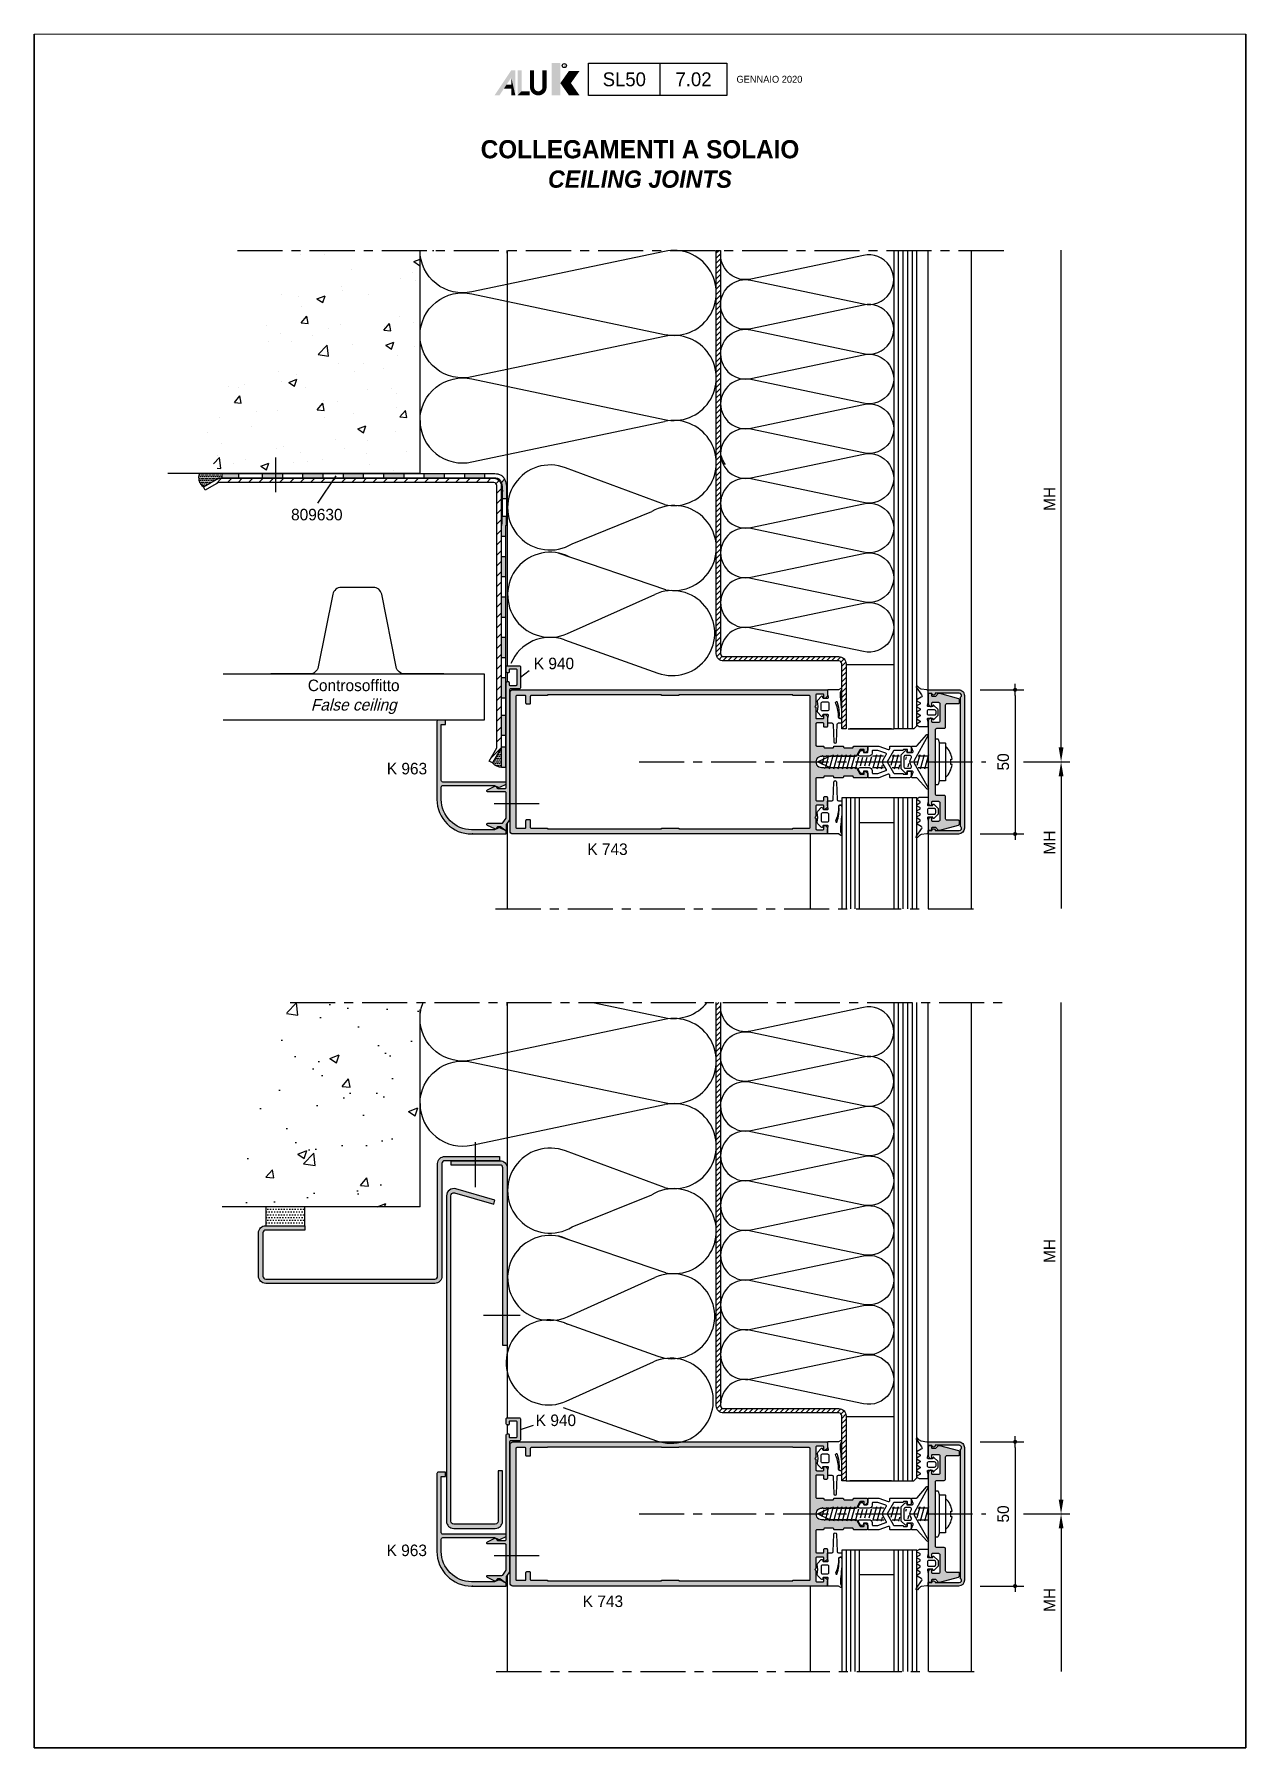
# Paper-space layout 'S7 02' of a CAD drawing. Header units: millimetres. Extents: x 171 to 381, y 46 to 343.
# The model-space entities are those that its viewports show. They can reach past a viewport. Long polylines and large blocks are cut down to what shows.
import ezdxf
from ezdxf.enums import TextEntityAlignment as Align

# ---------------------------------------------------------------- set-up
doc = ezdxf.new("R2010")
doc.units = ezdxf.units.MM
doc.header["$LTSCALE"] = 0.025
doc.header["$MEASUREMENT"] = 0
doc.linetypes.add('CENTER', pattern=[2, 1.25, -0.25, 0.25, -0.25])
doc.layers.get('0').update_dxf_attribs({"lineweight": 5})
doc.layers.add('02_Block Frame', color=7, linetype='Continuous', lineweight=5, true_color=0xe2001a, plot=False)
for name, color, linetype in [('ASSI', 1, 'CENTER'), ('FILL', 253, 'Continuous'), ('FINE', 7, 'Continuous'), ('GOMMA', 80, 'Continuous'), ('GROSSA', 8, 'Continuous'), ('MARCHIO', 7, 'Continuous'), ('MURO', 5, 'Continuous'), ('QUOTE', 254, 'Continuous'), ('TESTO', 2, 'Continuous'), ('TRATTEGGI', 140, 'Continuous'), ('VETRO', 140, 'Continuous')]:
    doc.layers.add(name, color=color, linetype=linetype)
doc.styles.add('Aluk Text', font='GOTHIC.TTF')
doc.styles.add('CARTIGLIO', font='GOTHIC.TTF')
doc.styles.get("Standard").update_dxf_attribs({"font": 'arial.ttf'})
doc.dimstyles.new('FRECCIA_1-1', dxfattribs={"dimtxt": 2, "dimasz": 2.5, "dimexe": 1.5, "dimexo": 1.5, "dimgap": 1, "dimtad": 3, "dimdsep": 46, "dimtxsty": 'Standard', "dimcen": 0, "dimclrt": 2, "dimaunit": 1, "dimadec": 0, "dimazin": 0, "dimtfac": 0.7, "dimtmove": 0, "dimatfit": 3, "dimfxl": 1, "dimtolj": 2, "dimarcsym": 0})
doc.dimstyles.new('SCALA_1-2$0', dxfattribs={"dimtxt": 2, "dimasz": 1, "dimexe": 1.5, "dimexo": 1.5, "dimgap": 1, "dimtad": 3, "dimlfac": 2, "dimdsep": 46, "dimtxsty": 'Standard', "dimblk1": 'PUNTO', "dimblk2": 'PUNTO', "dimsah": 1, "dimcen": 0, "dimclrt": 2, "dimaunit": 1, "dimadec": 0, "dimazin": 0, "dimtfac": 0.7, "dimtmove": 0, "dimatfit": 3, "dimldrblk": 'PUNTO', "dimfxl": 1, "dimtolj": 2, "dimarcsym": 0})

psp = doc.layouts.new('S7 02')

msp = doc.modelspace()

# ---------------------------------------------------------------- texts
at = {"layer": 'TESTO', "style": 'Aluk Text'}
for s, p in [('809630', (274.516, 609.745)), ('K 940', (316.589, 583.943)), ('K 963', (291.112, 565.716)), ('K 940', (316.936, 452.756)), ('K 963', (291.081, 430.214))]:
    msp.add_text(s, height=2, dxfattribs=at).set_placement(p)
msp.add_text('Controsoffitto', height=2, dxfattribs=at).set_placement((285.369, 580.142), align=Align.CENTER)
at = {"layer": 'TESTO', "style": 'Aluk Text', "oblique": 15}
msp.add_text('False ceiling', height=2, dxfattribs=at).set_placement((285.369, 576.776), align=Align.CENTER)
at = {"layer": 'TESTO', "style": 'Aluk Text'}
for p in [(329.367, 552.747), (328.579, 422.387)]:
    msp.add_text('K 743', height=2, dxfattribs=at).set_placement(p, align=Align.MIDDLE)
at = {"layer": 'TESTO', "insert": (335, 671.5), "char_height": 3, "width": 169.41468, "attachment_point": 5, "style": 'Aluk Text'}
msp.add_mtext('{\\fCentury Gothic|b1|i0|c0|p34;\\H1.05x;COLLEGAMENTI A SOLAIO\\P\\fCentury Gothic|b1|i1|c0|p34;\\H0.95238x;CEILING JOINTS}', dxfattribs=at)

# ---------------------------------------------------------------- blocks, each defined once
blk = doc.blocks.new('*D32')
at = {"layer": 'Defpoints', "color": 0, "transparency": 16777216}
for p in [(393.99, 656.55), (407.99, 656.55), (399.99, 567.88)]:
    blk.add_point(p, dxfattribs=at)
at = {"layer": 'QUOTE', "color": 0, "lineweight": -2, "transparency": 16777216}
for p, q in [((407.99, 570.38), (407.99, 656.55)), ((401.49, 567.88), (409.49, 567.88))]:
    blk.add_line(p, q, dxfattribs=at)
at = {"layer": 'QUOTE', "color": 0, "transparency": 16777216}
blk.add_solid([(407.58, 570.38), (408.41, 570.38), (407.99, 567.88)], dxfattribs=at)
at = {"layer": 'QUOTE', "color": 2, "transparency": 16777216, "insert": (405.99, 613.46), "char_height": 2, "attachment_point": 5, "rotation": 90, "style": 'Aluk Text'}
blk.add_mtext('\\A2;MH', dxfattribs=at)
blk = doc.blocks.new('_None')
blk = doc.blocks.new('*D33')
at = {"layer": 'Defpoints', "color": 0, "transparency": 16777216}
for p in [(399.99, 567.88), (393.99, 542.44), (407.99, 542.44)]:
    blk.add_point(p, dxfattribs=at)
at = {"layer": 'QUOTE', "color": 0, "lineweight": -2, "transparency": 16777216}
for p, q in [((401.49, 567.88), (409.49, 567.88)), ((407.99, 565.38), (407.99, 542.44))]:
    blk.add_line(p, q, dxfattribs=at)
at = {"layer": 'QUOTE', "color": 0, "transparency": 16777216}
blk.add_solid([(407.58, 565.38), (408.41, 565.38), (407.99, 567.88)], dxfattribs=at)
at = {"layer": 'QUOTE', "color": 2, "transparency": 16777216, "insert": (405.99, 553.91), "char_height": 2, "attachment_point": 5, "rotation": 90, "style": 'Aluk Text'}
blk.add_mtext('\\A2;MH', dxfattribs=at)
blk = doc.blocks.new('*X27')
at = {"color": 0}
for p, q in [((53.08, 258.83), (53.08, 258.83)), ((57.24, 258.88), (57.24, 258.88)), ((58.09, 259.49), (58.09, 259.49)), ((61.89, 256.21), (61.89, 256.21)), ((72.57, 255.76), (72.57, 255.76)), ((72.79, 257.6), (73.85, 258.01)), ((72.79, 257.6), (73.78, 256.93)), ((73.78, 256.93), (73.85, 257.14)), ((60.25, 253.31), (60.25, 253.31)), ((60.4, 252.6), (60.4, 252.6)), ((70.52, 254.72), (70.52, 254.72)), ((73.03, 254.26), (73.03, 254.26)), ((49.86, 251.81), (49.86, 251.81)), ((52.83, 251.6), (52.83, 251.6)), ((53.22, 249.88), (53.22, 249.88)), ((55.98, 251.15), (57.38, 251.69)), ((55.98, 251.15), (56.98, 250.48)), ((56.98, 250.48), (57.39, 251.69)), ((64.88, 251.88), (64.88, 251.88)), ((53.24, 246.96), (54.21, 248.11)), ((53.24, 246.96), (54.44, 246.86)), ((54.44, 246.86), (54.21, 248.11)), ((60, 246.65), (60, 246.65)), ((67.59, 245.7), (68.55, 246.85)), ((68.78, 245.6), (68.55, 246.85)), ((70.27, 248.06), (70.27, 248.06)), ((72.78, 247.03), (72.78, 247.03)), ((47.32, 246.44), (47.32, 246.44)), ((47.56, 243.72), (47.56, 243.72)), ((49.62, 245.15), (49.62, 245.15)), ((51.54, 243.75), (51.54, 243.75)), ((55.14, 244.71), (55.14, 244.71)), ((58, 245.99), (58, 245.99)), ((67.59, 245.7), (68.78, 245.6)), ((67.77, 246.38), (67.77, 246.38)), ((67.92, 243.1), (69.32, 243.64)), ((68.67, 245.54), (68.67, 245.54)), ((68.92, 242.43), (69.32, 243.64)), ((56.21, 241.48), (57.77, 243.1)), ((56.21, 241.48), (57.99, 241.2)), ((57.99, 241.2), (57.77, 243.1)), ((62.21, 243.3), (62.21, 243.3)), ((67.92, 243.1), (68.92, 242.43)), ((70.03, 241.4), (70.03, 241.4)), ((72.89, 242.85), (72.89, 242.85)), ((49.37, 238.49), (49.37, 238.49)), ((52.39, 237.94), (52.39, 237.94)), ((59.76, 239.99), (59.76, 239.99)), ((62.51, 238.49), (62.51, 238.49)), ((64.05, 239.95), (64.05, 239.95)), ((67.51, 239.15), (67.51, 239.15)), ((40.73, 235.94), (40.73, 235.94)), ((42.3, 235.83), (42.3, 235.83)), ((43.34, 236.27), (43.34, 236.27)), ((49.88, 236.82), (49.88, 236.82)), ((51.12, 236.65), (52.52, 237.19)), ((51.12, 236.65), (52.11, 235.98)), ((52.11, 235.98), (52.52, 237.19)), ((54.02, 235.82), (54.02, 235.82)), ((64.69, 235.37), (64.69, 235.37)), ((68.85, 235.55), (68.85, 235.55)), ((69.79, 234.74), (69.79, 234.74)), ((41.67, 233.17), (42.63, 234.32)), ((41.67, 233.17), (42.87, 233.07)), ((42.87, 233.07), (42.64, 234.32)), ((49.13, 231.84), (49.13, 231.84)), ((56.02, 231.92), (56.98, 233.07)), ((56.02, 231.92), (57.21, 231.81)), ((57.21, 231.81), (56.98, 233.07)), ((57.18, 233.55), (57.18, 233.55)), ((59.52, 233.34), (59.52, 233.34)), ((69.83, 232.26), (69.83, 232.26)), ((70.36, 230.66), (71.33, 231.81)), ((71.56, 230.56), (71.33, 231.81)), ((39.03, 230.56), (39.03, 230.56)), ((44.62, 228.94), (44.62, 228.94)), ((45.52, 231.55), (45.52, 231.55)), ((57.25, 230.6), (57.25, 230.6)), ((62.25, 231.26), (62.25, 231.26)), ((63.06, 228.6), (64.46, 229.13)), ((64.05, 227.93), (64.46, 229.13)), ((70.36, 230.66), (71.56, 230.56)), ((37.04, 227.94), (37.04, 227.94)), ((39.45, 226.05), (39.45, 226.05)), ((59.27, 226.68), (59.27, 226.68)), ((63.06, 228.6), (64.05, 227.93)), ((64.82, 226.55), (64.82, 226.55)), ((69.54, 228.09), (69.54, 228.09)), ((38.05, 222.55), (39.08, 223.62)), ((38.78, 223.9), (38.78, 223.9)), ((39.3, 221.72), (39.08, 223.62)), ((43.66, 223.36), (43.66, 223.36)), ((48.89, 225.18), (48.89, 225.18)), ((50.12, 225.6), (50.12, 225.6)), ((53.16, 224.55), (53.16, 224.55)), ((54.34, 222.91), (54.34, 222.91)), ((56.99, 223.37), (56.99, 223.37)), ((60.8, 225.15), (60.8, 225.15)), ((64.57, 224.37), (64.57, 224.37)), ((71.47, 224.7), (71.47, 224.7)), ((38.69, 221.81), (39.3, 221.72)), ((41.49, 222.55), (41.49, 222.55)), ((46.25, 222.15), (47.65, 222.68)), ((46.25, 222.15), (47.25, 221.48)), ((47.25, 221.48), (47.65, 222.68)), ((51.99, 222.71), (51.99, 222.71)), ((65.02, 222.46), (65.02, 222.46)), ((69.3, 221.43), (69.3, 221.43))]:
    blk.add_line(p, q, dxfattribs=at)
blk = doc.blocks.new('k0855')
at = {"layer": 'GROSSA'}
blk.add_lwpolyline([(11.65, 0.8, -0.414214), (11.15, 0.3), (0.3, 0.3), (0, 0), (-0.3, 0.3), (-11.15, 0.3, -0.414214), (-11.65, 0.8), (-11.65, 3.3, 0.414214), (-12.15, 3.8), (-19.75, 3.8, -0.414214), (-20.25, 4.3), (-20.25, 8.3, 0.414214), (-20.55, 8.6), (-21.6, 8.6, 0.339454), (-21.89, 8.38), (-23.65, 1.8), (-23.65, 1.24), (-22.65, 0.24), (-22.65, -0.7, -0.414214), (-22.95, -1), (-23.5, -1, 0.414214), (-23.65, -1.15), (-23.65, -2.05, 0.414214), (-23.5, -2.2), (-19.97, -2.2, 0.198912), (-19.76, -2.11), (-19.24, -1.59, 0.198912), (-19.15, -1.38), (-19.15, -1.3, 0.414214), (-19.45, -1), (-20.35, -1, -0.414214), (-20.65, -0.7), (-20.65, 1.3, -0.414214), (-20.15, 1.8), (-14.15, 1.8, -0.414214), (-13.65, 1.3), (-13.65, -0.7, -0.414214), (-13.95, -1), (-14.85, -1, 0.414214), (-15.15, -1.3), (-15.15, -1.48, 0.198912), (-15.06, -1.69), (-14.64, -2.11, 0.198912), (-14.43, -2.2), (14.43, -2.2, 0.198912), (14.64, -2.11), (15.06, -1.69, 0.198912), (15.15, -1.48), (15.15, -1.3, 0.414214), (14.85, -1), (13.95, -1, -0.414214), (13.65, -0.7), (13.65, 1.3, -0.414214), (14.15, 1.8), (20.14, 1.8, -0.414214), (20.64, 1.3), (20.64, -0.7, -0.414214), (20.34, -1), (19.44, -1, 0.414214), (19.14, -1.3), (19.14, -1.38, 0.198912), (19.23, -1.59), (19.75, -2.11, 0.198912), (19.96, -2.2), (23.49, -2.2, 0.414214), (23.64, -2.05), (23.64, -1.15, 0.414214), (23.49, -1), (22.94, -1, -0.414214), (22.64, -0.7), (22.64, 0.24), (23.64, 1.24), (23.64, 1.8), (21.91, 8.23, 0.339454), (21.43, 8.6), (20.54, 8.6, 0.414214), (20.24, 8.3), (20.24, 4.3, -0.414214), (19.74, 3.8), (12.15, 3.8, 0.414214), (11.65, 3.3)], format="xyb", close=True, dxfattribs=at)
blk = doc.blocks.new('*D30')
at = {"layer": 'Defpoints', "color": 0, "transparency": 16777216}
for p in [(398.05, 526.19), (407.99, 526.19), (399.99, 437.52)]:
    blk.add_point(p, dxfattribs=at)
at = {"layer": 'QUOTE', "color": 0, "lineweight": -2, "transparency": 16777216}
for p, q in [((407.99, 440.02), (407.99, 526.19)), ((401.49, 437.52), (409.49, 437.52))]:
    blk.add_line(p, q, dxfattribs=at)
at = {"layer": 'QUOTE', "color": 0, "transparency": 16777216}
blk.add_solid([(407.58, 440.02), (408.41, 440.02), (407.99, 437.52)], dxfattribs=at)
at = {"layer": 'QUOTE', "color": 2, "transparency": 16777216, "insert": (405.99, 483.1), "char_height": 2, "attachment_point": 5, "rotation": 90, "style": 'Aluk Text'}
blk.add_mtext('\\A2;MH', dxfattribs=at)
blk = doc.blocks.new('*D31')
at = {"layer": 'Defpoints', "color": 0, "transparency": 16777216}
for p in [(399.99, 437.52), (393.67, 410.23), (407.99, 410.23)]:
    blk.add_point(p, dxfattribs=at)
at = {"layer": 'QUOTE', "color": 0, "lineweight": -2, "transparency": 16777216}
for p, q in [((401.49, 437.52), (409.49, 437.52)), ((407.99, 435.02), (407.99, 410.23))]:
    blk.add_line(p, q, dxfattribs=at)
at = {"layer": 'QUOTE', "color": 0, "transparency": 16777216}
blk.add_solid([(407.58, 435.02), (408.41, 435.02), (407.99, 437.52)], dxfattribs=at)
at = {"layer": 'QUOTE', "color": 2, "transparency": 16777216, "insert": (405.99, 422.62), "char_height": 2, "attachment_point": 5, "rotation": 90, "style": 'Aluk Text'}
blk.add_mtext('\\A2;MH', dxfattribs=at)
blk = doc.blocks.new('PUNTO')
blk.add_line((-1, 0), (1, 0))
at = {"const_width": 0.35}
blk.add_lwpolyline([(-0.175, 0, 1), (0.175, 0, 1)], format="xyb", close=True, dxfattribs=at)
blk = doc.blocks.new('*D28')
at = {"layer": 'Defpoints', "color": 0, "transparency": 16777216}
for p in [(392.48, 450.03), (392.48, 425.02), (400.02, 425.02)]:
    blk.add_point(p, dxfattribs=at)
at = {"layer": 'QUOTE', "color": 0, "lineweight": -2, "transparency": 16777216}
for p, q in [((393.98, 450.03), (401.52, 450.03)), ((400.02, 449.03), (400.02, 426.02)), ((393.98, 425.02), (401.52, 425.02))]:
    blk.add_line(p, q, dxfattribs=at)
for p, rotation in [((400.02, 450.03), 90), ((400.02, 425.02), 270)]:
    blk.add_blockref('PUNTO', p, dxfattribs=dict(at, rotation=rotation))
at = {"layer": 'QUOTE', "color": 2, "transparency": 16777216, "insert": (397.97, 437.52), "char_height": 2, "attachment_point": 5, "rotation": 90, "style": 'Aluk Text'}
blk.add_mtext('\\A2;50', dxfattribs=at)
blk = doc.blocks.new('*D29')
at = {"layer": 'Defpoints', "color": 0, "transparency": 16777216}
for p in [(392.48, 580.38), (392.48, 555.38), (400.02, 555.38)]:
    blk.add_point(p, dxfattribs=at)
at = {"layer": 'QUOTE', "color": 0, "lineweight": -2, "transparency": 16777216}
for p, q in [((393.98, 580.38), (401.52, 580.38)), ((400.02, 579.38), (400.02, 556.38)), ((393.98, 555.38), (401.52, 555.38))]:
    blk.add_line(p, q, dxfattribs=at)
for p, rotation in [((400.02, 580.38), 90), ((400.02, 555.38), 270)]:
    blk.add_blockref('PUNTO', p, dxfattribs=dict(at, rotation=rotation))
at = {"layer": 'QUOTE', "color": 2, "transparency": 16777216, "insert": (397.97, 567.88), "char_height": 2, "attachment_point": 5, "rotation": 90, "style": 'Aluk Text'}
blk.add_mtext('\\A2;50', dxfattribs=at)
blk = doc.blocks.new('NMC')
at = {"layer": 'MARCHIO'}
blk.add_line((3.48, -10.6), (3.48, -5), dxfattribs=at)
at = {"layer": 'MARCHIO', "const_width": 0.715}
blk.add_lwpolyline([(-16.55, -6.25), (-16.55, -9.16, -1), (-18.71, -9.16), (-18.71, -6.25)], format="xyb", dxfattribs=at)
at = {"layer": 'MARCHIO'}
blk.add_lwpolyline([(15.08, -10.6), (-8.93, -10.6), (-8.93, -5), (15.08, -5)], close=True, dxfattribs=at)
blk.add_circle((-13.11, -5.43), 0.354, dxfattribs=at)
for points in [[(-15.33, -4.97), (-13.83, -4.97), (-15.33, -10.6), (-13.83, -10.6)], [(-25.23, -10.6), (-24.37, -10.6), (-22.33, -6.25), (-22.31, -7.51)], [(-23.11, -8.71), (-23.58, -9.42), (-22.31, -8.71), (-22.31, -9.42)], [(-22.33, -6.25), (-22.31, -7.51), (-21.6, -6.25), (-21.6, -10.6)], [(-22.31, -10.6), (-21.6, -10.6), (-22.31, -7.51)], [(-21.23, -6.25), (-20.51, -6.25), (-21.23, -10.6), (-20.51, -9.88)], [(-12.31, -6.35), (-10.47, -6.35), (-13.81, -8.47), (-11.97, -8.47)], [(-13.81, -8.47), (-11.97, -8.47), (-12.31, -10.6), (-10.47, -10.6)], [(-20.51, -9.88), (-21.23, -10.6), (-19.14, -9.88), (-19.14, -10.6)]]:
    blk.add_solid(points, dxfattribs=at)
blk.add_text('R', height=0.356, dxfattribs=at).set_placement((-13.11, -5.43), align=Align.MIDDLE)
at = {"layer": 'MARCHIO', "color": 2, "style": 'CARTIGLIO'}
for tag, p in [('SERIE', (-2.72, -7.8)), ('PAG', (9.28, -7.8))]:
    blk.add_attdef(tag, text='', height=2.4, dxfattribs=at).set_placement(p, align=Align.MIDDLE)
blk.add_attdef('REVISIONE', text='', height=1.2, dxfattribs=at).set_placement((16.73, -7.8), align=Align.MIDDLE_LEFT)

# ---------------------------------------------------------------- dimensions: what is measured, and where the dimension line sits
at = {"layer": 'QUOTE'}
for base, p1, p2, picture, middle in [((407.994, 656.546), (399.994, 567.88), (393.994, 656.546), '*D32', (405.994, 613.463)), ((407.994, 542.437), (399.994, 567.88), (393.994, 542.437), '*D33', (405.994, 553.909)), ((407.994, 526.187), (399.994, 437.521), (398.052, 526.187), '*D30', (405.994, 483.104)), ((407.994, 410.228), (399.994, 437.521), (393.668, 410.228), '*D31', (405.994, 422.625))]:
    dim = msp.add_linear_dim(base=base, p1=p1, p2=p2, angle=90, text='MH', dimstyle='FRECCIA_1-1', override={"dimtxt": 2, "dimtxsty": 'Aluk Text', "dimblk2": 'None', "dimsah": 1, "dimse2": 1}, dxfattribs=at)
    dim.commit()
    dim.dimension.update_dxf_attribs({"geometry": picture, "text_midpoint": middle})
for base, p1, p2, picture, middle in [((400.023, 555.376), (392.48, 580.385), (392.48, 555.376), '*D29', (397.973, 567.88)), ((400.023, 425.017), (392.48, 450.025), (392.48, 425.017), '*D28', (397.973, 437.521))]:
    dim = msp.add_linear_dim(base=base, p1=p1, p2=p2, angle=90, dimstyle='SCALA_1-2$0', override={"dimdec": 0, "dimtxsty": 'Aluk Text'}, dxfattribs=at)
    dim.commit()
    dim.dimension.update_dxf_attribs({"geometry": picture, "text_midpoint": middle})

# ---------------------------------------------------------------- hatches: boundary and pattern name
at = {"layer": 'FILL'}
h = msp.add_hatch(color=256, dxfattribs=at)
h.paths.add_polyline_path([(265.379, 617.847), (262.49, 617.847), (262.49, 617.097), (265.379, 617.097)])
h.paths.add_polyline_path([(271.874, 617.097), (283.52, 617.097), (283.52, 617.847), (271.874, 617.847)], flags=17)
h.paths.add_polyline_path([(287.025, 617.097), (287.025, 617.847), (271.874, 617.847), (271.874, 617.097)])
h.paths.add_polyline_path([(294.035, 617.097), (294.035, 617.847), (290.53, 617.847), (290.53, 617.097)])
h.paths.add_polyline_path([(301.046, 617.097), (301.046, 617.847), (297.54, 617.847), (297.54, 617.097)])
h.paths.add_polyline_path([(304.551, 617.847), (304.551, 617.097), (308.056, 617.097), (308.056, 617.847)])
edge = h.paths.add_edge_path()
edge.add_spline(control_points=[(311.865, 613.548), (311.865, 613.581), (311.865, 613.614), (311.865, 613.823), (311.867, 613.995), (311.874, 614.334), (311.881, 614.506), (311.889, 614.892), (311.89, 615.106), (311.866, 615.564), (311.842, 615.81), (311.743, 616.326), (311.669, 616.593), (311.538, 616.861), (311.536, 616.865), (311.534, 616.869)], knot_values=[1.6856889, 1.6856889, 1.6856889, 1.6856889, 1.7864062, 1.7864062, 2.3258186, 2.3258186, 2.8652309, 2.8652309, 3.453548, 3.453548, 4.0418651, 4.0418651, 4.6301821, 4.6301821, 4.6391674, 4.6391674, 4.6391674, 4.6391674], degree=3, periodic=0)
edge.add_line((311.534, 616.869), (310.965, 616.281))
edge.add_spline(control_points=[(310.965, 616.281), (311.042, 616.048), (311.171, 615.291), (311.119, 614.437), (311.115, 613.774), (311.115, 613.546)], knot_values=[1.9477261, 1.9477261, 1.9477261, 1.9477261, 2.6345647, 3.9578149, 4.6391899, 4.6391899, 4.6391899, 4.6391899], degree=3, periodic=0)
edge.add_line((311.115, 613.546), (311.865, 613.548))
edge = h.paths.add_edge_path()
edge.add_spline(control_points=[(311.767, 608.835), (311.783, 609.196), (311.799, 609.557), (311.821, 610.109), (311.828, 610.298), (311.834, 610.488)], knot_values=[7.6609757, 7.6609757, 7.6609757, 7.6609757, 8.7485774, 8.7485774, 9.3129631, 9.3129631, 9.3129631, 9.3129631], degree=3, periodic=0)
edge.add_line((311.834, 610.488), (311.084, 610.488))
edge.add_spline(control_points=[(311.084, 610.488), (311.065, 609.941), (311.041, 609.396), (311.017, 608.851)], knot_values=[7.6864684, 7.6864684, 7.6864684, 7.6864684, 9.3294626, 9.3294626, 9.3294626, 9.3294626], degree=3, periodic=0)
edge.add_line((311.017, 608.851), (311.017, 606.988))
edge.add_line((311.017, 606.988), (311.767, 606.988))
edge.add_line((311.767, 606.988), (311.767, 608.835))
h.paths.add_polyline_path([(311.017, 599.988), (311.767, 599.988), (311.767, 603.488), (311.017, 603.488)])
h = msp.add_hatch(color=256, dxfattribs=at)
h.dxf.hatch_style = 1
h.paths.add_polyline_path([(280.015, 617.847), (276.51, 617.847), (276.51, 617.097), (280.015, 617.097)])
h.paths.add_polyline_path([(271.874, 617.847), (269.5, 617.847), (269.5, 617.097), (271.874, 617.097)])
h.paths.add_polyline_path([(273.005, 617.847), (271.874, 617.847), (271.874, 617.097), (273.005, 617.097)])
h = msp.add_hatch(color=256, dxfattribs=at)
h.paths.add_polyline_path([(311.767, 596.488), (311.017, 596.488), (311.017, 592.988), (311.767, 592.988)])
h.paths.add_polyline_path([(311.017, 585.988), (311.767, 585.988), (311.767, 589.488), (311.017, 589.488)])
h.paths.add_polyline_path([(311.017, 578.988), (311.767, 578.988), (311.767, 582.488), (311.017, 582.488)])
h.paths.add_polyline_path([(311.767, 575.988), (311.017, 575.988), (311.017, 573.63), (311.767, 573.63)])
h.paths.add_polyline_path([(311.767, 572.488), (311.767, 573.63), (311.017, 573.63), (311.017, 572.488)])
h.paths.add_polyline_path([(311.767, 566.988), (311.767, 570.488), (311.017, 570.488), (311.017, 566.988)])
h = msp.add_hatch(color=256, dxfattribs=at)
edge = h.paths.add_edge_path()
edge.add_line((310.261, 556.571), (310.06, 556.305))
edge.add_arc((309.931, 556.38), 0.15, 240, 330, ccw=False)
edge.add_line((309.856, 556.251), (308.543, 556.86))
edge.add_arc((308.606, 556.996), 0.15, 180, 245.07895, ccw=False)
edge.add_line((308.456, 556.996), (308.456, 557.08))
edge.add_arc((308.606, 557.08), 0.15, 90, 180, ccw=False)
edge.add_line((308.606, 557.23), (311.076, 557.23))
edge.add_arc((311.076, 557.38), 0.15, 270, 325.44652)
edge.add_line((311.2, 557.295), (311.78, 558.137))
edge.add_arc((311.656, 558.222), 0.15, 325.44652, 360)
edge.add_line((311.806, 558.222), (311.806, 562.53))
edge.add_arc((311.656, 562.53), 0.15, 0, 90)
edge.add_line((311.656, 562.68), (308.606, 562.68))
edge.add_arc((308.606, 562.83), 0.15, 180, 270, ccw=False)
edge.add_line((308.456, 562.83), (308.456, 562.914))
edge.add_arc((308.606, 562.914), 0.15, 114.92105, 180, ccw=False)
edge.add_line((308.543, 563.05), (309.856, 563.66))
edge.add_arc((309.931, 563.53), 0.15, 30, 120, ccw=False)
edge.add_line((310.06, 563.605), (310.261, 563.34))
edge.add_arc((310.38, 563.43), 0.15, 217.05268, 270)
edge.add_line((310.38, 563.28), (311.656, 563.28))
edge.add_arc((311.656, 563.43), 0.15, 270, 360)
edge.add_line((311.806, 563.43), (311.806, 581.593))
edge.add_arc((311.956, 581.593), 0.15, 105, 180, ccw=False)
edge.add_line((311.917, 581.738), (312.117, 581.792))
edge.add_arc((312.156, 581.647), 0.15, 0, 105, ccw=False)
edge.add_line((312.306, 581.647), (312.306, 581.297))
edge.add_arc((312.456, 581.297), 0.15, 180, 270)
edge.add_line((312.456, 581.147), (313.556, 581.147))
edge.add_arc((313.556, 581.297), 0.15, 270, 360)
edge.add_line((313.706, 581.297), (313.706, 583.797))
edge.add_arc((313.556, 583.797), 0.15, 0, 90)
edge.add_line((313.556, 583.947), (312.456, 583.947))
edge.add_arc((312.456, 583.797), 0.15, 90, 180)
edge.add_line((312.306, 583.797), (312.306, 583.447))
edge.add_arc((312.156, 583.447), 0.15, -105, 0, ccw=False)
edge.add_line((312.117, 583.302), (311.917, 583.355))
edge.add_arc((311.956, 583.5), 0.15, 180, 255, ccw=False)
edge.add_line((311.806, 583.5), (311.806, 584.397))
edge.add_arc((311.956, 584.397), 0.15, 90, 180, ccw=False)
edge.add_line((311.956, 584.547), (314.056, 584.547))
edge.add_arc((314.056, 584.297), 0.25, 0, 90, ccw=False)
edge.add_line((314.306, 584.297), (314.306, 580.797))
edge.add_arc((314.056, 580.797), 0.25, -90, 0, ccw=False)
edge.add_line((314.056, 580.547), (312.556, 580.547))
edge.add_arc((312.556, 580.397), 0.15, 90, 180)
edge.add_line((312.406, 580.397), (312.406, 557.947))
edge.add_arc((312.256, 557.947), 0.15, -34.55348, 0, ccw=False)
edge.add_line((312.38, 557.862), (311.832, 557.068))
edge.add_arc((311.956, 556.983), 0.15, 145.44652, 180)
edge.add_line((311.806, 556.983), (311.806, 556.148))
edge.add_arc((311.656, 556.148), 0.15, -126.56321, 0, ccw=False)
edge.add_line((311.567, 556.027), (310.793, 556.601))
edge.add_arc((310.704, 556.48), 0.15, 53.43679, 90)
edge.add_line((310.704, 556.63), (310.38, 556.63))
edge.add_arc((310.38, 556.48), 0.15, 90, 142.94732)
h = msp.add_hatch(color=256, dxfattribs=at)
edge = h.paths.add_edge_path()
edge.add_arc((374.326, 570.476), 0.155, 1.8558, 88.26418, ccw=False)
edge.add_line((374.481, 570.481), (374.481, 569.893))
edge.add_arc((374.331, 569.893), 0.15, 315, 360, ccw=False)
edge.add_line((374.437, 569.787), (374.175, 569.525))
edge.add_arc((374.053, 569.647), 0.173, 185.31606, 315, ccw=False)
edge.add_line((373.881, 569.631), (373.881, 569.881))
edge.add_arc((373.731, 569.881), 0.15, 360, 450)
edge.add_line((373.731, 570.031), (373.247, 570.031))
edge.add_arc((373.247, 569.881), 0.15, 90, 150)
edge.add_line((373.117, 569.956), (372.51, 568.906))
edge.add_line((372.51, 568.906), (372.381, 568.831))
edge.add_line((372.381, 568.831), (372.333, 568.831))
edge.add_line((372.333, 568.831), (372.183, 568.981))
edge.add_line((372.183, 568.981), (372.033, 568.831))
edge.add_line((372.033, 568.831), (371.536, 568.831))
edge.add_line((371.536, 568.831), (371.386, 568.981))
edge.add_line((371.386, 568.981), (371.236, 568.831))
edge.add_line((371.236, 568.831), (370.741, 568.831))
edge.add_line((370.741, 568.831), (370.591, 568.981))
edge.add_line((370.591, 568.981), (370.441, 568.831))
edge.add_line((370.441, 568.831), (369.946, 568.831))
edge.add_line((369.946, 568.831), (369.796, 568.981))
edge.add_line((369.796, 568.981), (369.646, 568.831))
edge.add_line((369.646, 568.831), (369.151, 568.831))
edge.add_line((369.151, 568.831), (369.001, 568.981))
edge.add_line((369.001, 568.981), (368.851, 568.831))
edge.add_line((368.851, 568.831), (368.356, 568.831))
edge.add_line((368.356, 568.831), (368.206, 568.981))
edge.add_line((368.206, 568.981), (368.056, 568.831))
edge.add_line((368.056, 568.831), (367.561, 568.831))
edge.add_line((367.561, 568.831), (367.411, 568.981))
edge.add_line((367.411, 568.981), (367.261, 568.831))
edge.add_line((367.261, 568.831), (366.766, 568.831))
edge.add_line((366.766, 568.831), (366.616, 568.981))
edge.add_line((366.616, 568.981), (366.465, 568.83))
edge.add_arc((366.431, 567.88), 0.95, 87.94461, 272.05539)
edge.add_line((366.465, 566.931), (366.863, 566.931))
edge.add_line((366.863, 566.931), (367.013, 566.781))
edge.add_line((367.013, 566.781), (367.163, 566.931))
edge.add_line((367.163, 566.931), (367.658, 566.931))
edge.add_line((367.658, 566.931), (367.808, 566.781))
edge.add_line((367.808, 566.781), (367.958, 566.931))
edge.add_line((367.958, 566.931), (368.453, 566.931))
edge.add_line((368.453, 566.931), (368.603, 566.781))
edge.add_line((368.603, 566.781), (368.753, 566.931))
edge.add_line((368.753, 566.931), (369.248, 566.931))
edge.add_line((369.248, 566.931), (369.398, 566.781))
edge.add_line((369.398, 566.781), (369.548, 566.931))
edge.add_line((369.548, 566.931), (370.043, 566.931))
edge.add_line((370.043, 566.931), (370.193, 566.781))
edge.add_line((370.193, 566.781), (370.343, 566.931))
edge.add_line((370.343, 566.931), (370.838, 566.931))
edge.add_line((370.838, 566.931), (370.988, 566.781))
edge.add_line((370.988, 566.781), (371.138, 566.931))
edge.add_line((371.138, 566.931), (371.633, 566.931))
edge.add_line((371.633, 566.931), (371.783, 566.781))
edge.add_line((371.783, 566.781), (371.933, 566.931))
edge.add_line((371.933, 566.931), (372.381, 566.931))
edge.add_arc((372.381, 566.781), 0.15, 30, 90, ccw=False)
edge.add_line((372.51, 566.856), (373.117, 565.806))
edge.add_arc((373.247, 565.881), 0.15, 210, 270)
edge.add_line((373.247, 565.731), (373.731, 565.731))
edge.add_arc((373.731, 565.881), 0.15, 270, 360)
edge.add_line((373.881, 565.881), (373.881, 566.131))
edge.add_arc((374.053, 566.113), 0.173, 45.42337, 174.26057, ccw=False)
edge.add_line((374.175, 566.237), (374.437, 565.975))
edge.add_arc((374.331, 565.869), 0.15, 0, 45, ccw=False)
edge.add_line((374.481, 565.869), (374.481, 565.281))
edge.add_arc((374.331, 565.281), 0.15, 270.11656, 360, ccw=False)
edge.add_line((374.331, 565.13), (372.129, 565.13))
edge.add_arc((372.129, 565.28), 0.15, 180, 270, ccw=False)
edge.add_arc((371.829, 565.28), 0.15, 0, 90)
edge.add_line((371.829, 565.43), (370.429, 565.43))
edge.add_arc((370.429, 565.28), 0.15, 90, 180)
edge.add_arc((370.129, 565.28), 0.15, -90, 0, ccw=False)
edge.add_line((370.129, 565.13), (368.729, 565.13))
edge.add_arc((368.729, 565.28), 0.15, 180, 270, ccw=False)
edge.add_arc((368.429, 565.28), 0.15, 0, 90)
edge.add_line((368.429, 565.43), (367.031, 565.43))
edge.add_arc((367.031, 565.28), 0.15, 90, 180)
edge.add_arc((366.731, 565.28), 0.15, -90, 0, ccw=False)
edge.add_line((366.731, 565.13), (365.631, 565.13))
edge.add_arc((365.631, 564.98), 0.15, 90, 180)
edge.add_line((365.481, 564.98), (365.481, 561.28))
edge.add_arc((365.631, 561.28), 0.15, 180, 270)
edge.add_line((365.631, 561.13), (366.731, 561.13))
edge.add_arc((366.731, 561.28), 0.15, 270, 360)
edge.add_line((366.881, 561.28), (366.881, 561.73))
edge.add_arc((367.031, 561.73), 0.15, 90, 180, ccw=False)
edge.add_line((367.031, 561.88), (367.331, 561.88))
edge.add_arc((367.331, 561.73), 0.15, 0, 90, ccw=False)
edge.add_line((367.481, 561.73), (367.481, 560.043))
edge.add_arc((367.331, 560.043), 0.15, 315, 360, ccw=False)
edge.add_line((367.437, 559.936), (367.175, 559.674))
edge.add_arc((367.069, 559.78), 0.15, 270, 315, ccw=False)
edge.add_line((367.069, 559.63), (367.031, 559.63))
edge.add_arc((367.031, 559.78), 0.15, 180, 270, ccw=False)
edge.add_line((366.881, 559.78), (366.881, 560.23))
edge.add_arc((366.731, 560.23), 0.15, 0, 90)
edge.add_line((366.731, 560.38), (365.631, 560.38))
edge.add_arc((365.631, 560.23), 0.15, 90, 180)
edge.add_line((365.481, 560.23), (365.481, 558.405))
edge.add_line((365.481, 558.405), (365.331, 558.255))
edge.add_line((365.331, 558.255), (365.481, 558.106))
edge.add_line((365.481, 558.106), (365.481, 556.28))
edge.add_arc((365.631, 556.28), 0.15, 180, 270)
edge.add_line((365.631, 556.13), (366.731, 556.13))
edge.add_arc((366.731, 556.28), 0.15, 270, 360)
edge.add_line((366.881, 556.28), (366.881, 556.73))
edge.add_arc((367.031, 556.73), 0.15, 90, 180, ccw=False)
edge.add_line((367.031, 556.88), (367.069, 556.88))
edge.add_arc((367.069, 556.73), 0.15, 45, 90, ccw=False)
edge.add_line((367.175, 556.836), (367.437, 556.574))
edge.add_arc((367.331, 556.468), 0.15, 0, 45, ccw=False)
edge.add_line((367.481, 556.468), (367.481, 555.53))
edge.add_arc((367.331, 555.53), 0.15, -90, 0, ccw=False)
edge.add_line((367.331, 555.38), (312.981, 555.38))
edge.add_arc((312.981, 555.88), 0.5, 180, 270, ccw=False)
edge.add_line((312.481, 555.88), (312.481, 579.88))
edge.add_arc((312.981, 579.88), 0.5, 90, 180, ccw=False)
edge.add_line((312.981, 580.38), (367.331, 580.38))
edge.add_arc((367.331, 580.23), 0.15, 0, 90, ccw=False)
edge.add_line((367.481, 580.23), (367.481, 579.293))
edge.add_arc((367.331, 579.293), 0.15, -45, 0, ccw=False)
edge.add_line((367.437, 579.186), (367.175, 578.924))
edge.add_arc((367.069, 579.03), 0.15, 270, 315, ccw=False)
edge.add_line((367.069, 578.88), (367.031, 578.88))
edge.add_arc((367.031, 579.03), 0.15, 180, 270, ccw=False)
edge.add_line((366.881, 579.03), (366.881, 579.48))
edge.add_arc((366.731, 579.48), 0.15, 0, 90)
edge.add_line((366.731, 579.63), (365.631, 579.63))
edge.add_arc((365.631, 579.48), 0.15, 90, 180)
edge.add_line((365.481, 579.48), (365.481, 577.655))
edge.add_line((365.481, 577.655), (365.331, 577.505))
edge.add_line((365.331, 577.505), (365.481, 577.356))
edge.add_line((365.481, 577.356), (365.481, 575.53))
edge.add_arc((365.631, 575.53), 0.15, 180, 270)
edge.add_line((365.631, 575.38), (366.731, 575.38))
edge.add_arc((366.731, 575.53), 0.15, 270, 360)
edge.add_line((366.881, 575.53), (366.881, 575.98))
edge.add_arc((367.031, 575.98), 0.15, 90, 180, ccw=False)
edge.add_line((367.031, 576.13), (367.069, 576.13))
edge.add_arc((367.069, 575.98), 0.15, 45, 90, ccw=False)
edge.add_line((367.175, 576.086), (367.437, 575.824))
edge.add_arc((367.331, 575.718), 0.15, 0, 45, ccw=False)
edge.add_line((367.481, 575.718), (367.481, 574.03))
edge.add_arc((367.331, 574.03), 0.15, -90, 0, ccw=False)
edge.add_line((367.331, 573.88), (367.031, 573.88))
edge.add_arc((367.031, 574.03), 0.15, 180, 270, ccw=False)
edge.add_line((366.881, 574.03), (366.881, 574.48))
edge.add_arc((366.731, 574.48), 0.15, 0, 90)
edge.add_line((366.731, 574.63), (365.631, 574.63))
edge.add_arc((365.631, 574.48), 0.15, 90, 180)
edge.add_line((365.481, 574.48), (365.481, 570.78))
edge.add_arc((365.631, 570.78), 0.15, 180, 270)
edge.add_line((365.631, 570.63), (366.731, 570.63))
edge.add_arc((366.731, 570.48), 0.15, 0, 90, ccw=False)
edge.add_arc((367.031, 570.48), 0.15, 180, 270)
edge.add_line((367.031, 570.33), (368.429, 570.33))
edge.add_arc((368.429, 570.48), 0.15, 270, 360)
edge.add_arc((368.729, 570.48), 0.15, 90, 180, ccw=False)
edge.add_line((368.729, 570.63), (370.129, 570.63))
edge.add_arc((370.129, 570.48), 0.15, 0, 90, ccw=False)
edge.add_arc((370.429, 570.48), 0.15, 180, 270)
edge.add_line((370.429, 570.33), (371.829, 570.33))
edge.add_arc((371.829, 570.48), 0.15, 270, 360)
edge.add_arc((372.129, 570.48), 0.15, 90, 180, ccw=False)
edge.add_line((372.129, 570.63), (374.331, 570.63))
edge.add_line((374.331, 570.63), (374.331, 570.631))
edge = h.paths.add_edge_path(flags=16)
edge.add_line((313.631, 556.38), (315.081, 556.38))
edge.add_arc((315.081, 556.53), 0.15, 270, 360)
edge.add_line((315.231, 556.53), (315.231, 557.73))
edge.add_arc((315.381, 557.73), 0.15, 90, 180, ccw=False)
edge.add_line((315.381, 557.88), (315.831, 557.88))
edge.add_arc((315.831, 557.73), 0.15, 0, 90, ccw=False)
edge.add_line((315.981, 557.73), (315.981, 556.53))
edge.add_arc((316.131, 556.53), 0.15, 180, 270)
edge.add_line((316.131, 556.38), (318.981, 556.38))
edge.add_line((318.981, 556.38), (318.981, 556.28))
edge.add_line((318.981, 556.28), (338.731, 556.28))
edge.add_line((338.731, 556.28), (338.731, 556.38))
edge.add_line((338.731, 556.38), (341.731, 556.38))
edge.add_line((341.731, 556.38), (341.731, 556.28))
edge.add_line((341.731, 556.28), (361.481, 556.28))
edge.add_line((361.481, 556.28), (361.481, 556.38))
edge.add_line((361.481, 556.38), (364.331, 556.38))
edge.add_arc((364.331, 556.53), 0.15, 270, 360)
edge.add_line((364.481, 556.53), (364.481, 579.23))
edge.add_arc((364.331, 579.23), 0.15, 0, 90)
edge.add_line((364.331, 579.38), (361.481, 579.38))
edge.add_line((361.481, 579.38), (361.481, 579.48))
edge.add_line((361.481, 579.48), (341.731, 579.48))
edge.add_line((341.731, 579.48), (341.731, 579.38))
edge.add_line((341.731, 579.38), (338.731, 579.38))
edge.add_line((338.731, 579.38), (338.731, 579.48))
edge.add_line((338.731, 579.48), (318.981, 579.48))
edge.add_line((318.981, 579.48), (318.981, 579.38))
edge.add_line((318.981, 579.38), (316.131, 579.38))
edge.add_arc((316.131, 579.23), 0.15, 90, 180)
edge.add_line((315.981, 579.23), (315.981, 578.03))
edge.add_arc((315.831, 578.03), 0.15, -90, 0, ccw=False)
edge.add_line((315.831, 577.88), (315.381, 577.88))
edge.add_arc((315.381, 578.03), 0.15, 180, 270, ccw=False)
edge.add_line((315.231, 578.03), (315.231, 579.23))
edge.add_arc((315.081, 579.23), 0.15, 0, 90)
edge.add_line((315.081, 579.38), (313.631, 579.38))
edge.add_arc((313.631, 579.23), 0.15, 90, 180)
edge.add_line((313.481, 579.23), (313.481, 556.53))
edge.add_arc((313.631, 556.53), 0.15, 180, 270)
h = msp.add_hatch(color=256, dxfattribs=at)
edge = h.paths.add_edge_path()
edge.add_line((386.169, 555.975), (390.353, 555.98))
edge.add_arc((390.353, 556.355), 0.375, 270, 413.1301)
edge.add_line((390.578, 556.655), (390.578, 579.105))
edge.add_arc((390.353, 579.405), 0.375, 306.8699, 450)
edge.add_line((390.353, 579.78), (386.169, 579.783))
edge.add_arc((385.879, 579.751), 0.292, -182.06934, 6.26464, ccw=False)
edge.add_line((385.588, 579.762), (384.98, 579.784))
edge.add_line((384.98, 579.784), (384.98, 580.383))
edge.add_line((384.98, 580.383), (390.228, 580.385))
edge.add_arc((390.228, 579.385), 1, 0, 90.01323, ccw=False)
edge.add_line((391.228, 579.385), (391.228, 556.376))
edge.add_arc((390.228, 556.376), 1, -89.97082, 0, ccw=False)
edge.add_line((390.229, 555.376), (384.98, 555.373))
edge.add_line((384.98, 555.373), (384.98, 555.973))
edge.add_line((384.98, 555.973), (385.588, 555.995))
edge.add_arc((385.879, 556.006), 0.292, -6.22223, 182.11175, ccw=False)
h = msp.add_hatch(color=256, dxfattribs=at)
edge = h.paths.add_edge_path()
edge.add_arc((386.48, 562.305), 0.25, 180, 270, ccw=False)
edge.add_line((386.23, 562.305), (386.23, 567.73))
edge.add_line((386.23, 567.73), (386.08, 567.88))
edge.add_line((386.08, 567.88), (386.23, 568.03))
edge.add_line((386.23, 568.03), (386.23, 573.455))
edge.add_arc((386.48, 573.455), 0.25, 90, 180, ccw=False)
edge.add_line((386.48, 573.705), (387.73, 573.705))
edge.add_arc((387.73, 573.955), 0.25, 270, 360)
edge.add_line((387.98, 573.955), (387.98, 577.755))
edge.add_arc((388.23, 577.755), 0.25, 90, 180, ccw=False)
edge.add_line((388.23, 578.005), (390.23, 578.005))
edge.add_arc((390.23, 578.155), 0.15, 270, 360)
edge.add_line((390.38, 578.155), (390.38, 578.679))
edge.add_arc((390.23, 578.679), 0.15, 360, 435)
edge.add_line((390.269, 578.824), (386.98, 579.705))
edge.add_line((386.98, 579.705), (386.702, 579.705))
edge.add_line((386.702, 579.705), (386.202, 579.205))
edge.add_line((386.202, 579.205), (385.73, 579.205))
edge.add_arc((385.73, 579.355), 0.15, 180, 270, ccw=False)
edge.add_line((385.58, 579.355), (385.58, 579.63))
edge.add_arc((385.505, 579.63), 0.075, 360, 450)
edge.add_line((385.505, 579.705), (385.055, 579.705))
edge.add_arc((385.055, 579.63), 0.075, 90, 180)
edge.add_line((384.98, 579.63), (384.98, 577.868))
edge.add_arc((385.13, 577.868), 0.15, 180, 225)
edge.add_line((385.024, 577.761), (385.286, 577.499))
edge.add_arc((385.392, 577.605), 0.15, 225, 270)
edge.add_line((385.392, 577.455), (385.43, 577.455))
edge.add_arc((385.43, 577.605), 0.15, 270, 360)
edge.add_line((385.58, 577.605), (385.58, 578.055))
edge.add_arc((385.73, 578.055), 0.15, 90, 180, ccw=False)
edge.add_line((385.73, 578.205), (386.73, 578.205))
edge.add_arc((386.73, 577.955), 0.25, 0, 90, ccw=False)
edge.add_line((386.98, 577.955), (386.98, 574.955))
edge.add_arc((386.73, 574.955), 0.25, -90, 0, ccw=False)
edge.add_line((386.73, 574.705), (385.73, 574.705))
edge.add_arc((385.73, 574.855), 0.15, 180, 270, ccw=False)
edge.add_line((385.58, 574.855), (385.58, 575.305))
edge.add_arc((385.43, 575.305), 0.15, 0, 90)
edge.add_line((385.43, 575.455), (385.342, 575.455))
edge.add_arc((385.342, 575.305), 0.15, 90, 135)
edge.add_line((385.236, 575.411), (385.024, 575.199))
edge.add_arc((385.13, 575.093), 0.15, 135, 180)
edge.add_line((384.98, 575.093), (384.98, 560.668))
edge.add_arc((385.13, 560.668), 0.15, 180, 225)
edge.add_line((385.024, 560.561), (385.236, 560.349))
edge.add_arc((385.342, 560.455), 0.15, 225, 270)
edge.add_line((385.342, 560.305), (385.43, 560.305))
edge.add_arc((385.43, 560.455), 0.15, 270, 360)
edge.add_line((385.58, 560.455), (385.58, 560.905))
edge.add_arc((385.73, 560.905), 0.15, 90, 180, ccw=False)
edge.add_line((385.73, 561.055), (386.73, 561.055))
edge.add_arc((386.73, 560.805), 0.25, 0, 90, ccw=False)
edge.add_line((386.98, 560.805), (386.98, 557.812))
edge.add_arc((386.73, 557.812), 0.25, -90, 0, ccw=False)
edge.add_line((386.73, 557.562), (385.73, 557.562))
edge.add_arc((385.73, 557.712), 0.15, 180, 270, ccw=False)
edge.add_line((385.58, 557.712), (385.58, 558.162))
edge.add_arc((385.43, 558.162), 0.15, 0, 90)
edge.add_line((385.43, 558.312), (385.392, 558.312))
edge.add_arc((385.392, 558.162), 0.15, 90, 135)
edge.add_line((385.286, 558.268), (385.024, 558.006))
edge.add_arc((385.13, 557.899), 0.15, 135, 180)
edge.add_line((384.98, 557.899), (384.98, 556.137))
edge.add_arc((385.055, 556.137), 0.075, 180, 270)
edge.add_line((385.055, 556.062), (385.505, 556.062))
edge.add_arc((385.505, 556.137), 0.075, 270, 360)
edge.add_line((385.58, 556.137), (385.58, 556.412))
edge.add_arc((385.73, 556.412), 0.15, 90, 180, ccw=False)
edge.add_line((385.73, 556.562), (386.202, 556.562))
edge.add_line((386.202, 556.562), (386.702, 556.062))
edge.add_line((386.702, 556.062), (386.98, 556.062))
edge.add_line((386.98, 556.062), (390.195, 556.923))
edge.add_arc((390.13, 557.164), 0.25, 285, 360)
edge.add_line((390.38, 557.164), (390.38, 557.612))
edge.add_arc((390.23, 557.612), 0.15, 0, 90)
edge.add_line((390.23, 557.762), (388.23, 557.762))
edge.add_arc((388.23, 558.012), 0.25, 180, 270, ccw=False)
edge.add_line((387.98, 558.012), (387.98, 561.805))
edge.add_arc((387.73, 561.805), 0.25, 0, 90)
edge.add_line((387.73, 562.055), (386.48, 562.055))
h = msp.add_hatch(color=256, dxfattribs=at)
edge = h.paths.add_edge_path()
edge.add_arc((305.806, 561.38), 5.25, 180, 270, ccw=False)
edge.add_line((300.556, 561.38), (300.556, 563.53))
edge.add_arc((300.806, 563.53), 0.25, 90, 180, ccw=False)
edge.add_line((300.806, 563.78), (309.777, 563.78))
edge.add_line((309.777, 563.78), (310.388, 563.52))
edge.add_arc((310.584, 563.98), 0.5, 246.94, 295)
edge.add_line((310.795, 563.527), (311.806, 563.999))
edge.add_line((311.806, 563.999), (311.806, 564.38))
edge.add_line((311.806, 564.38), (300.806, 564.38))
edge.add_arc((300.806, 564.63), 0.25, 180, 270, ccw=False)
edge.add_line((300.556, 564.63), (300.556, 574.38))
edge.add_line((300.556, 574.38), (301.306, 574.38))
edge.add_line((301.306, 574.38), (301.306, 575.13))
edge.add_line((301.306, 575.13), (300.056, 575.13))
edge.add_arc((300.056, 574.88), 0.25, 90, 180)
edge.add_line((299.806, 574.88), (299.806, 561.38))
edge.add_arc((305.806, 561.38), 6, 180, 270)
edge.add_line((305.806, 555.38), (311.806, 555.38))
edge.add_line((311.806, 555.38), (311.806, 555.912))
edge.add_line((311.806, 555.912), (310.795, 556.384))
edge.add_arc((310.584, 555.93), 0.5, 65, 113.06)
edge.add_line((310.388, 556.39), (309.777, 556.13))
edge.add_line((309.777, 556.13), (305.806, 556.13))
h = msp.add_hatch(dxfattribs=at)
h.set_pattern_fill('AR-CONC', color=256, scale=0.09, style=0)
h.set_pattern_definition([(50, (240, 397), (16.3966, -1.4345), [1.7145, -18.8595]), (355, (240, 397), (-3.1719, 17.195), [1.3716, -15.0876]), (100.451, (241.366, 396.88), (13.2248, 15.7605), [1.4571, -16.0281]), (46.184, (240, 401.572), (24.397, -3.7838), [2.5717, -28.2892]), (96.636, (242.033, 401.257), (21.3664, 22.2683), [2.1856, -24.042]), (351.184, (240, 401.572), (21.3664, 22.2683), [2.0574, -22.6314]), (21, (242.286, 400.429), (13.6453, -9.2039), [1.7145, -18.8595]), (326, (242.286, 400.429), (5.5622, 16.577), [1.3716, -15.0876]), (71.451, (243.423, 399.662), (19.2075, 7.373), [1.4571, -16.0281]), (37.5, (240, 397), (0.27797, 7.60995), [0, -14.9047, 0, -15.3162, 0, -15.14475]), (7.5, (240, 397), (6.01377, 9.01625), [0, -8.7325, 0, -14.5618, 0, -5.77215]), (327.5, (234.902, 397), (12.20315, -0.5156), [0, -5.715, 0, -17.8308, 0, -23.6601]), (317.5, (232.616, 397), (13.3316, 2.2884), [0, -7.4295, 0, -11.8415, 0, -16.8021])])
h.paths.add_polyline_path([(296.874, 523.396, -0.0973677), (297.423, 526.187), (274.356, 526.187), (262.556, 490.738), (296.874, 490.738)])
h = msp.add_hatch(color=256, dxfattribs=at)
edge = h.paths.add_edge_path()
edge.add_line((310.624, 499.488), (310.624, 498.738))
edge.add_line((310.624, 498.738), (301.159, 498.738))
edge.add_arc((301.159, 498.238), 0.5, 90, 180)
edge.add_line((300.659, 498.238), (300.659, 478.738))
edge.add_arc((299.409, 478.738), 1.25, -90, 0, ccw=False)
edge.add_line((299.409, 477.488), (270.124, 477.488))
edge.add_arc((270.124, 478.738), 1.25, 180, 270, ccw=False)
edge.add_line((268.874, 478.738), (268.874, 486.238))
edge.add_arc((270.124, 486.238), 1.25, 90, 180, ccw=False)
edge.add_line((270.124, 487.488), (276.874, 487.488))
edge.add_line((276.874, 487.488), (276.874, 486.738))
edge.add_line((276.874, 486.738), (270.124, 486.738))
edge.add_arc((270.124, 486.238), 0.5, 90, 180)
edge.add_line((269.624, 486.238), (269.624, 478.738))
edge.add_arc((270.124, 478.738), 0.5, 180, 270)
edge.add_line((270.124, 478.238), (299.409, 478.238))
edge.add_arc((299.409, 478.738), 0.5, 270, 360)
edge.add_line((299.909, 478.738), (299.909, 498.238))
edge.add_arc((301.159, 498.238), 1.25, 90, 180, ccw=False)
edge.add_line((301.159, 499.488), (310.624, 499.488))
edge = h.paths.add_edge_path()
edge.add_arc((310.73, 497.488), 0.5, 0, 90)
edge.add_line((310.73, 497.988), (302.264, 497.988))
edge.add_line((302.264, 497.988), (302.264, 498.738))
edge.add_line((302.264, 498.738), (310.73, 498.738))
edge.add_arc((310.73, 497.488), 1.25, 0, 90, ccw=False)
edge.add_line((311.98, 497.488), (311.98, 466.738))
edge.add_line((311.98, 466.738), (311.23, 466.738))
edge.add_line((311.23, 466.738), (311.23, 497.488))
h = msp.add_hatch(color=256, dxfattribs=at)
edge = h.paths.add_edge_path()
edge.add_line((310.412, 445.003), (310.412, 436.255))
edge.add_arc((309.912, 436.255), 0.5, -90, 0, ccw=False)
edge.add_line((309.912, 435.755), (302.708, 435.755))
edge.add_arc((302.708, 436.255), 0.5, 180, 270, ccw=False)
edge.add_line((302.208, 436.255), (302.208, 492.674))
edge.add_arc((302.708, 492.674), 0.5, 74.06927, 180, ccw=False)
edge.add_line((302.845, 493.155), (309.636, 491.217))
edge.add_line((309.636, 491.217), (309.842, 491.938))
edge.add_line((309.842, 491.938), (303.051, 493.876))
edge.add_arc((302.708, 492.674), 1.25, 74.06927, 180)
edge.add_line((301.458, 492.674), (301.458, 436.255))
edge.add_arc((302.708, 436.255), 1.25, 180, 270)
edge.add_line((302.708, 435.005), (309.912, 435.005))
edge.add_arc((309.912, 436.255), 1.25, 270, 360)
edge.add_line((311.162, 436.255), (311.162, 445.003))
edge.add_line((311.162, 445.003), (310.412, 445.003))
h = msp.add_hatch(color=256, dxfattribs=at)
edge = h.paths.add_edge_path()
edge.add_line((310.261, 426.211), (310.06, 425.946))
edge.add_arc((309.931, 426.021), 0.15, 240, 330, ccw=False)
edge.add_line((309.856, 425.891), (308.543, 426.501))
edge.add_arc((308.606, 426.637), 0.15, 180, 245.07895, ccw=False)
edge.add_line((308.456, 426.637), (308.456, 426.721))
edge.add_arc((308.606, 426.721), 0.15, 90, 180, ccw=False)
edge.add_line((308.606, 426.871), (311.076, 426.871))
edge.add_arc((311.076, 427.021), 0.15, 270, 325.44652)
edge.add_line((311.2, 426.936), (311.78, 427.778))
edge.add_arc((311.656, 427.863), 0.15, 325.44652, 360)
edge.add_line((311.806, 427.863), (311.806, 432.171))
edge.add_arc((311.656, 432.171), 0.15, 360, 450)
edge.add_line((311.656, 432.321), (308.606, 432.321))
edge.add_arc((308.606, 432.471), 0.15, 180, 270, ccw=False)
edge.add_line((308.456, 432.471), (308.456, 432.555))
edge.add_arc((308.606, 432.555), 0.15, 114.92105, 180, ccw=False)
edge.add_line((308.543, 432.691), (309.856, 433.301))
edge.add_arc((309.931, 433.171), 0.15, 30, 120, ccw=False)
edge.add_line((310.06, 433.246), (310.261, 432.981))
edge.add_arc((310.38, 433.071), 0.15, 217.05268, 270)
edge.add_line((310.38, 432.921), (311.656, 432.921))
edge.add_arc((311.656, 433.071), 0.15, 270, 360)
edge.add_line((311.806, 433.071), (311.806, 451.234))
edge.add_arc((311.956, 451.234), 0.15, 105, 180, ccw=False)
edge.add_line((311.917, 451.379), (312.117, 451.432))
edge.add_arc((312.156, 451.287), 0.15, 0, 105, ccw=False)
edge.add_line((312.306, 451.287), (312.306, 450.937))
edge.add_arc((312.456, 450.937), 0.15, 180, 270)
edge.add_line((312.456, 450.787), (313.556, 450.787))
edge.add_arc((313.556, 450.937), 0.15, 270, 360)
edge.add_line((313.706, 450.937), (313.706, 453.437))
edge.add_arc((313.556, 453.437), 0.15, 0, 90)
edge.add_line((313.556, 453.587), (312.456, 453.587))
edge.add_arc((312.456, 453.437), 0.15, 90, 180)
edge.add_line((312.306, 453.437), (312.306, 453.087))
edge.add_arc((312.156, 453.087), 0.15, -105, 0, ccw=False)
edge.add_line((312.117, 452.942), (311.917, 452.996))
edge.add_arc((311.956, 453.141), 0.15, 180, 255, ccw=False)
edge.add_line((311.806, 453.141), (311.806, 454.037))
edge.add_arc((311.956, 454.037), 0.15, 90, 180, ccw=False)
edge.add_line((311.956, 454.187), (314.056, 454.187))
edge.add_arc((314.056, 453.937), 0.25, 0, 90, ccw=False)
edge.add_line((314.306, 453.937), (314.306, 450.437))
edge.add_arc((314.056, 450.437), 0.25, -90, 0, ccw=False)
edge.add_line((314.056, 450.187), (312.556, 450.187))
edge.add_arc((312.556, 450.037), 0.15, 90, 180)
edge.add_line((312.406, 450.037), (312.406, 427.588))
edge.add_arc((312.256, 427.588), 0.15, -34.55348, 0, ccw=False)
edge.add_line((312.38, 427.503), (311.832, 426.709))
edge.add_arc((311.956, 426.624), 0.15, 145.44652, 180)
edge.add_line((311.806, 426.624), (311.806, 425.788))
edge.add_arc((311.656, 425.788), 0.15, 233.43679, 360, ccw=False)
edge.add_line((311.567, 425.668), (310.793, 426.242))
edge.add_arc((310.704, 426.121), 0.15, 53.43679, 90)
edge.add_line((310.704, 426.271), (310.38, 426.271))
edge.add_arc((310.38, 426.121), 0.15, 90, 142.94732)
h = msp.add_hatch(color=256, dxfattribs=at)
edge = h.paths.add_edge_path()
edge.add_arc((374.326, 440.116), 0.155, 1.8558, 88.26418, ccw=False)
edge.add_line((374.481, 440.121), (374.481, 439.534))
edge.add_arc((374.331, 439.534), 0.15, 315, 360, ccw=False)
edge.add_line((374.437, 439.427), (374.175, 439.165))
edge.add_arc((374.053, 439.287), 0.173, 185.31606, 315, ccw=False)
edge.add_line((373.881, 439.271), (373.881, 439.521))
edge.add_arc((373.731, 439.521), 0.15, 360, 450)
edge.add_line((373.731, 439.671), (373.247, 439.671))
edge.add_arc((373.247, 439.521), 0.15, 90, 150)
edge.add_line((373.117, 439.596), (372.51, 438.546))
edge.add_line((372.51, 438.546), (372.381, 438.471))
edge.add_line((372.381, 438.471), (372.333, 438.471))
edge.add_line((372.333, 438.471), (372.183, 438.621))
edge.add_line((372.183, 438.621), (372.033, 438.471))
edge.add_line((372.033, 438.471), (371.536, 438.471))
edge.add_line((371.536, 438.471), (371.386, 438.621))
edge.add_line((371.386, 438.621), (371.236, 438.471))
edge.add_line((371.236, 438.471), (370.741, 438.471))
edge.add_line((370.741, 438.471), (370.591, 438.621))
edge.add_line((370.591, 438.621), (370.441, 438.471))
edge.add_line((370.441, 438.471), (369.946, 438.471))
edge.add_line((369.946, 438.471), (369.796, 438.621))
edge.add_line((369.796, 438.621), (369.646, 438.471))
edge.add_line((369.646, 438.471), (369.151, 438.471))
edge.add_line((369.151, 438.471), (369.001, 438.621))
edge.add_line((369.001, 438.621), (368.851, 438.471))
edge.add_line((368.851, 438.471), (368.356, 438.471))
edge.add_line((368.356, 438.471), (368.206, 438.621))
edge.add_line((368.206, 438.621), (368.056, 438.471))
edge.add_line((368.056, 438.471), (367.561, 438.471))
edge.add_line((367.561, 438.471), (367.411, 438.621))
edge.add_line((367.411, 438.621), (367.261, 438.471))
edge.add_line((367.261, 438.471), (366.766, 438.471))
edge.add_line((366.766, 438.471), (366.616, 438.621))
edge.add_line((366.616, 438.621), (366.465, 438.471))
edge.add_arc((366.431, 437.521), 0.95, 87.94461, 272.05539)
edge.add_line((366.465, 436.571), (366.863, 436.571))
edge.add_line((366.863, 436.571), (367.013, 436.421))
edge.add_line((367.013, 436.421), (367.163, 436.571))
edge.add_line((367.163, 436.571), (367.658, 436.571))
edge.add_line((367.658, 436.571), (367.808, 436.421))
edge.add_line((367.808, 436.421), (367.958, 436.571))
edge.add_line((367.958, 436.571), (368.453, 436.571))
edge.add_line((368.453, 436.571), (368.603, 436.421))
edge.add_line((368.603, 436.421), (368.753, 436.571))
edge.add_line((368.753, 436.571), (369.248, 436.571))
edge.add_line((369.248, 436.571), (369.398, 436.421))
edge.add_line((369.398, 436.421), (369.548, 436.571))
edge.add_line((369.548, 436.571), (370.043, 436.571))
edge.add_line((370.043, 436.571), (370.193, 436.421))
edge.add_line((370.193, 436.421), (370.343, 436.571))
edge.add_line((370.343, 436.571), (370.838, 436.571))
edge.add_line((370.838, 436.571), (370.988, 436.421))
edge.add_line((370.988, 436.421), (371.138, 436.571))
edge.add_line((371.138, 436.571), (371.633, 436.571))
edge.add_line((371.633, 436.571), (371.783, 436.421))
edge.add_line((371.783, 436.421), (371.933, 436.571))
edge.add_line((371.933, 436.571), (372.381, 436.571))
edge.add_arc((372.381, 436.421), 0.15, 30, 90, ccw=False)
edge.add_line((372.51, 436.496), (373.117, 435.446))
edge.add_arc((373.247, 435.521), 0.15, 210, 270)
edge.add_line((373.247, 435.371), (373.731, 435.371))
edge.add_arc((373.731, 435.521), 0.15, 270, 360)
edge.add_line((373.881, 435.521), (373.881, 435.771))
edge.add_arc((374.053, 435.754), 0.173, 45.42337, 174.26057, ccw=False)
edge.add_line((374.175, 435.877), (374.437, 435.615))
edge.add_arc((374.331, 435.509), 0.15, 0, 45, ccw=False)
edge.add_line((374.481, 435.509), (374.481, 434.921))
edge.add_arc((374.331, 434.921), 0.15, 270.11656, 360, ccw=False)
edge.add_line((374.331, 434.771), (372.129, 434.771))
edge.add_arc((372.129, 434.921), 0.15, 180, 270, ccw=False)
edge.add_arc((371.829, 434.921), 0.15, 0, 90)
edge.add_line((371.829, 435.071), (370.429, 435.071))
edge.add_arc((370.429, 434.921), 0.15, 90, 180)
edge.add_arc((370.129, 434.921), 0.15, -90, 0, ccw=False)
edge.add_line((370.129, 434.771), (368.729, 434.771))
edge.add_arc((368.729, 434.921), 0.15, 180, 270, ccw=False)
edge.add_arc((368.429, 434.921), 0.15, 0, 90)
edge.add_line((368.429, 435.071), (367.031, 435.071))
edge.add_arc((367.031, 434.921), 0.15, 90, 180)
edge.add_arc((366.731, 434.921), 0.15, -90, 0, ccw=False)
edge.add_line((366.731, 434.771), (365.631, 434.771))
edge.add_arc((365.631, 434.621), 0.15, 90, 180)
edge.add_line((365.481, 434.621), (365.481, 430.921))
edge.add_arc((365.631, 430.921), 0.15, 180, 270)
edge.add_line((365.631, 430.771), (366.731, 430.771))
edge.add_arc((366.731, 430.921), 0.15, 270, 360)
edge.add_line((366.881, 430.921), (366.881, 431.371))
edge.add_arc((367.031, 431.371), 0.15, 90, 180, ccw=False)
edge.add_line((367.031, 431.521), (367.331, 431.521))
edge.add_arc((367.331, 431.371), 0.15, 0, 90, ccw=False)
edge.add_line((367.481, 431.371), (367.481, 429.683))
edge.add_arc((367.331, 429.683), 0.15, 315, 360, ccw=False)
edge.add_line((367.437, 429.577), (367.175, 429.315))
edge.add_arc((367.069, 429.421), 0.15, 270, 315, ccw=False)
edge.add_line((367.069, 429.271), (367.031, 429.271))
edge.add_arc((367.031, 429.421), 0.15, 180, 270, ccw=False)
edge.add_line((366.881, 429.421), (366.881, 429.871))
edge.add_arc((366.731, 429.871), 0.15, 0, 90)
edge.add_line((366.731, 430.021), (365.631, 430.021))
edge.add_arc((365.631, 429.871), 0.15, 90, 180)
edge.add_line((365.481, 429.871), (365.481, 428.045))
edge.add_line((365.481, 428.045), (365.331, 427.896))
edge.add_line((365.331, 427.896), (365.481, 427.747))
edge.add_line((365.481, 427.747), (365.481, 425.921))
edge.add_arc((365.631, 425.921), 0.15, 180, 270)
edge.add_line((365.631, 425.771), (366.731, 425.771))
edge.add_arc((366.731, 425.921), 0.15, 270, 360)
edge.add_line((366.881, 425.921), (366.881, 426.371))
edge.add_arc((367.031, 426.371), 0.15, 90, 180, ccw=False)
edge.add_line((367.031, 426.521), (367.069, 426.521))
edge.add_arc((367.069, 426.371), 0.15, 45, 90, ccw=False)
edge.add_line((367.175, 426.477), (367.437, 426.215))
edge.add_arc((367.331, 426.109), 0.15, 0, 45, ccw=False)
edge.add_line((367.481, 426.109), (367.481, 425.171))
edge.add_arc((367.331, 425.171), 0.15, -90, 0, ccw=False)
edge.add_line((367.331, 425.021), (312.981, 425.021))
edge.add_arc((312.981, 425.521), 0.5, 180, 270, ccw=False)
edge.add_line((312.481, 425.521), (312.481, 449.521))
edge.add_arc((312.981, 449.521), 0.5, 90, 180, ccw=False)
edge.add_line((312.981, 450.021), (367.331, 450.021))
edge.add_arc((367.331, 449.871), 0.15, 0, 90, ccw=False)
edge.add_line((367.481, 449.871), (367.481, 448.933))
edge.add_arc((367.331, 448.933), 0.15, -45, 0, ccw=False)
edge.add_line((367.437, 448.827), (367.175, 448.565))
edge.add_arc((367.069, 448.671), 0.15, 270, 315, ccw=False)
edge.add_line((367.069, 448.521), (367.031, 448.521))
edge.add_arc((367.031, 448.671), 0.15, 180, 270, ccw=False)
edge.add_line((366.881, 448.671), (366.881, 449.121))
edge.add_arc((366.731, 449.121), 0.15, 0, 90)
edge.add_line((366.731, 449.271), (365.631, 449.271))
edge.add_arc((365.631, 449.121), 0.15, 90, 180)
edge.add_line((365.481, 449.121), (365.481, 447.295))
edge.add_line((365.481, 447.295), (365.331, 447.146))
edge.add_line((365.331, 447.146), (365.481, 446.997))
edge.add_line((365.481, 446.997), (365.481, 445.171))
edge.add_arc((365.631, 445.171), 0.15, 180, 270)
edge.add_line((365.631, 445.021), (366.731, 445.021))
edge.add_arc((366.731, 445.171), 0.15, 270, 360)
edge.add_line((366.881, 445.171), (366.881, 445.621))
edge.add_arc((367.031, 445.621), 0.15, 90, 180, ccw=False)
edge.add_line((367.031, 445.771), (367.069, 445.771))
edge.add_arc((367.069, 445.621), 0.15, 45, 90, ccw=False)
edge.add_line((367.175, 445.727), (367.437, 445.465))
edge.add_arc((367.331, 445.359), 0.15, 0, 45, ccw=False)
edge.add_line((367.481, 445.359), (367.481, 443.671))
edge.add_arc((367.331, 443.671), 0.15, -90, 0, ccw=False)
edge.add_line((367.331, 443.521), (367.031, 443.521))
edge.add_arc((367.031, 443.671), 0.15, 180, 270, ccw=False)
edge.add_line((366.881, 443.671), (366.881, 444.121))
edge.add_arc((366.731, 444.121), 0.15, 0, 90)
edge.add_line((366.731, 444.271), (365.631, 444.271))
edge.add_arc((365.631, 444.121), 0.15, 90, 180)
edge.add_line((365.481, 444.121), (365.481, 440.421))
edge.add_arc((365.631, 440.421), 0.15, 180, 270)
edge.add_line((365.631, 440.271), (366.731, 440.271))
edge.add_arc((366.731, 440.121), 0.15, 0, 90, ccw=False)
edge.add_arc((367.031, 440.121), 0.15, 180, 270)
edge.add_line((367.031, 439.971), (368.429, 439.971))
edge.add_arc((368.429, 440.121), 0.15, 270, 360)
edge.add_arc((368.729, 440.121), 0.15, 90, 180, ccw=False)
edge.add_line((368.729, 440.271), (370.129, 440.271))
edge.add_arc((370.129, 440.121), 0.15, 0, 90, ccw=False)
edge.add_arc((370.429, 440.121), 0.15, 180, 270)
edge.add_line((370.429, 439.971), (371.829, 439.971))
edge.add_arc((371.829, 440.121), 0.15, 270, 360)
edge.add_arc((372.129, 440.121), 0.15, 90, 180, ccw=False)
edge.add_line((372.129, 440.271), (374.331, 440.271))
edge.add_line((374.331, 440.271), (374.331, 440.271))
edge = h.paths.add_edge_path(flags=16)
edge.add_line((313.631, 426.021), (315.081, 426.021))
edge.add_arc((315.081, 426.171), 0.15, 270, 360)
edge.add_line((315.231, 426.171), (315.231, 427.371))
edge.add_arc((315.381, 427.371), 0.15, 90, 180, ccw=False)
edge.add_line((315.381, 427.521), (315.831, 427.521))
edge.add_arc((315.831, 427.371), 0.15, 0, 90, ccw=False)
edge.add_line((315.981, 427.371), (315.981, 426.171))
edge.add_arc((316.131, 426.171), 0.15, 180, 270)
edge.add_line((316.131, 426.021), (318.981, 426.021))
edge.add_line((318.981, 426.021), (318.981, 425.921))
edge.add_line((318.981, 425.921), (338.731, 425.921))
edge.add_line((338.731, 425.921), (338.731, 426.021))
edge.add_line((338.731, 426.021), (341.731, 426.021))
edge.add_line((341.731, 426.021), (341.731, 425.921))
edge.add_line((341.731, 425.921), (361.481, 425.921))
edge.add_line((361.481, 425.921), (361.481, 426.021))
edge.add_line((361.481, 426.021), (364.331, 426.021))
edge.add_arc((364.331, 426.171), 0.15, 270, 360)
edge.add_line((364.481, 426.171), (364.481, 448.871))
edge.add_arc((364.331, 448.871), 0.15, 0, 90)
edge.add_line((364.331, 449.021), (361.481, 449.021))
edge.add_line((361.481, 449.021), (361.481, 449.121))
edge.add_line((361.481, 449.121), (341.731, 449.121))
edge.add_line((341.731, 449.121), (341.731, 449.021))
edge.add_line((341.731, 449.021), (338.731, 449.021))
edge.add_line((338.731, 449.021), (338.731, 449.121))
edge.add_line((338.731, 449.121), (318.981, 449.121))
edge.add_line((318.981, 449.121), (318.981, 449.021))
edge.add_line((318.981, 449.021), (316.131, 449.021))
edge.add_arc((316.131, 448.871), 0.15, 90, 180)
edge.add_line((315.981, 448.871), (315.981, 447.671))
edge.add_arc((315.831, 447.671), 0.15, -90, 0, ccw=False)
edge.add_line((315.831, 447.521), (315.381, 447.521))
edge.add_arc((315.381, 447.671), 0.15, 180, 270, ccw=False)
edge.add_line((315.231, 447.671), (315.231, 448.871))
edge.add_arc((315.081, 448.871), 0.15, 0, 90)
edge.add_line((315.081, 449.021), (313.631, 449.021))
edge.add_arc((313.631, 448.871), 0.15, 90, 180)
edge.add_line((313.481, 448.871), (313.481, 426.171))
edge.add_arc((313.631, 426.171), 0.15, 180, 270)
h = msp.add_hatch(color=256, dxfattribs=at)
edge = h.paths.add_edge_path()
edge.add_line((386.169, 425.615), (390.353, 425.621))
edge.add_arc((390.353, 425.996), 0.375, 270, 413.1301)
edge.add_line((390.578, 426.296), (390.578, 448.746))
edge.add_arc((390.353, 449.046), 0.375, 306.8699, 450)
edge.add_line((390.353, 449.421), (386.169, 449.424))
edge.add_arc((385.879, 449.392), 0.292, -182.06934, 6.26464, ccw=False)
edge.add_line((385.588, 449.402), (384.98, 449.424))
edge.add_line((384.98, 449.424), (384.98, 450.024))
edge.add_line((384.98, 450.024), (390.228, 450.025))
edge.add_arc((390.228, 449.025), 1, 0, 90.01323, ccw=False)
edge.add_line((391.228, 449.025), (391.228, 426.017))
edge.add_arc((390.228, 426.017), 1, 270.02918, 360, ccw=False)
edge.add_line((390.229, 425.017), (384.98, 425.014))
edge.add_line((384.98, 425.014), (384.98, 425.614))
edge.add_line((384.98, 425.614), (385.588, 425.636))
edge.add_arc((385.879, 425.647), 0.292, -6.22223, 182.11175, ccw=False)
h = msp.add_hatch(color=256, dxfattribs=at)
edge = h.paths.add_edge_path()
edge.add_arc((386.48, 431.946), 0.25, 180, 270, ccw=False)
edge.add_line((386.23, 431.946), (386.23, 437.371))
edge.add_line((386.23, 437.371), (386.08, 437.521))
edge.add_line((386.08, 437.521), (386.23, 437.671))
edge.add_line((386.23, 437.671), (386.23, 443.096))
edge.add_arc((386.48, 443.096), 0.25, 90, 180, ccw=False)
edge.add_line((386.48, 443.346), (387.73, 443.346))
edge.add_arc((387.73, 443.596), 0.25, 270, 360)
edge.add_line((387.98, 443.596), (387.98, 447.396))
edge.add_arc((388.23, 447.396), 0.25, 90, 180, ccw=False)
edge.add_line((388.23, 447.646), (390.23, 447.646))
edge.add_arc((390.23, 447.796), 0.15, 270, 360)
edge.add_line((390.38, 447.796), (390.38, 448.32))
edge.add_arc((390.23, 448.32), 0.15, 360, 435)
edge.add_line((390.269, 448.465), (386.98, 449.346))
edge.add_line((386.98, 449.346), (386.702, 449.346))
edge.add_line((386.702, 449.346), (386.202, 448.846))
edge.add_line((386.202, 448.846), (385.73, 448.846))
edge.add_arc((385.73, 448.996), 0.15, 180, 270, ccw=False)
edge.add_line((385.58, 448.996), (385.58, 449.271))
edge.add_arc((385.505, 449.271), 0.075, 360, 450)
edge.add_line((385.505, 449.346), (385.055, 449.346))
edge.add_arc((385.055, 449.271), 0.075, 90, 180)
edge.add_line((384.98, 449.271), (384.98, 447.508))
edge.add_arc((385.13, 447.508), 0.15, 180, 225)
edge.add_line((385.024, 447.402), (385.286, 447.14))
edge.add_arc((385.392, 447.246), 0.15, 225, 270)
edge.add_line((385.392, 447.096), (385.43, 447.096))
edge.add_arc((385.43, 447.246), 0.15, 270, 360)
edge.add_line((385.58, 447.246), (385.58, 447.696))
edge.add_arc((385.73, 447.696), 0.15, 90, 180, ccw=False)
edge.add_line((385.73, 447.846), (386.73, 447.846))
edge.add_arc((386.73, 447.596), 0.25, 0, 90, ccw=False)
edge.add_line((386.98, 447.596), (386.98, 444.596))
edge.add_arc((386.73, 444.596), 0.25, -90, 0, ccw=False)
edge.add_line((386.73, 444.346), (385.73, 444.346))
edge.add_arc((385.73, 444.496), 0.15, 180, 270, ccw=False)
edge.add_line((385.58, 444.496), (385.58, 444.946))
edge.add_arc((385.43, 444.946), 0.15, 0, 90)
edge.add_line((385.43, 445.096), (385.342, 445.096))
edge.add_arc((385.342, 444.946), 0.15, 90, 135)
edge.add_line((385.236, 445.052), (385.024, 444.84))
edge.add_arc((385.13, 444.734), 0.15, 135, 180)
edge.add_line((384.98, 444.734), (384.98, 430.308))
edge.add_arc((385.13, 430.308), 0.15, 180, 225)
edge.add_line((385.024, 430.202), (385.236, 429.99))
edge.add_arc((385.342, 430.096), 0.15, 225, 270)
edge.add_line((385.342, 429.946), (385.43, 429.946))
edge.add_arc((385.43, 430.096), 0.15, 270, 360)
edge.add_line((385.58, 430.096), (385.58, 430.546))
edge.add_arc((385.73, 430.546), 0.15, 90, 180, ccw=False)
edge.add_line((385.73, 430.696), (386.73, 430.696))
edge.add_arc((386.73, 430.446), 0.25, 0, 90, ccw=False)
edge.add_line((386.98, 430.446), (386.98, 427.452))
edge.add_arc((386.73, 427.452), 0.25, -90, 0, ccw=False)
edge.add_line((386.73, 427.202), (385.73, 427.202))
edge.add_arc((385.73, 427.352), 0.15, 180, 270, ccw=False)
edge.add_line((385.58, 427.352), (385.58, 427.802))
edge.add_arc((385.43, 427.802), 0.15, 0, 90)
edge.add_line((385.43, 427.952), (385.392, 427.952))
edge.add_arc((385.392, 427.802), 0.15, 90, 135)
edge.add_line((385.286, 427.908), (385.024, 427.646))
edge.add_arc((385.13, 427.54), 0.15, 135, 180)
edge.add_line((384.98, 427.54), (384.98, 425.777))
edge.add_arc((385.055, 425.777), 0.075, 180, 270)
edge.add_line((385.055, 425.702), (385.505, 425.702))
edge.add_arc((385.505, 425.777), 0.075, 270, 360)
edge.add_line((385.58, 425.777), (385.58, 426.052))
edge.add_arc((385.73, 426.052), 0.15, 90, 180, ccw=False)
edge.add_line((385.73, 426.202), (386.202, 426.202))
edge.add_line((386.202, 426.202), (386.702, 425.702))
edge.add_line((386.702, 425.702), (386.98, 425.702))
edge.add_line((386.98, 425.702), (390.195, 426.564))
edge.add_arc((390.13, 426.805), 0.25, 285, 360)
edge.add_line((390.38, 426.805), (390.38, 427.252))
edge.add_arc((390.23, 427.252), 0.15, 0, 90)
edge.add_line((390.23, 427.402), (388.23, 427.402))
edge.add_arc((388.23, 427.652), 0.25, 180, 270, ccw=False)
edge.add_line((387.98, 427.652), (387.98, 431.446))
edge.add_arc((387.73, 431.446), 0.25, 0, 90)
edge.add_line((387.73, 431.696), (386.48, 431.696))
h = msp.add_hatch(color=256, dxfattribs=at)
edge = h.paths.add_edge_path()
edge.add_arc((305.806, 431.021), 5.25, 180, 270, ccw=False)
edge.add_line((300.556, 431.021), (300.556, 433.171))
edge.add_arc((300.806, 433.171), 0.25, 90, 180, ccw=False)
edge.add_line((300.806, 433.421), (309.777, 433.421))
edge.add_line((309.777, 433.421), (310.388, 433.161))
edge.add_arc((310.584, 433.621), 0.5, 246.94, 295)
edge.add_line((310.795, 433.168), (311.806, 433.639))
edge.add_line((311.806, 433.639), (311.806, 434.021))
edge.add_line((311.806, 434.021), (300.806, 434.021))
edge.add_arc((300.806, 434.271), 0.25, 180, 270, ccw=False)
edge.add_line((300.556, 434.271), (300.556, 444.021))
edge.add_line((300.556, 444.021), (301.306, 444.021))
edge.add_line((301.306, 444.021), (301.306, 444.771))
edge.add_line((301.306, 444.771), (300.056, 444.771))
edge.add_arc((300.056, 444.521), 0.25, 90, 180)
edge.add_line((299.806, 444.521), (299.806, 431.021))
edge.add_arc((305.806, 431.021), 6, 180, 270)
edge.add_line((305.806, 425.021), (311.806, 425.021))
edge.add_line((311.806, 425.021), (311.806, 425.553))
edge.add_line((311.806, 425.553), (310.795, 426.024))
edge.add_arc((310.584, 425.571), 0.5, 65, 113.06)
edge.add_line((310.388, 426.031), (309.777, 425.771))
edge.add_line((309.777, 425.771), (305.806, 425.771))
at = {"layer": 'FINE'}
h = msp.add_hatch(dxfattribs=at)
h.set_pattern_fill('DOTS', color=256, scale=0.2, style=0)
h.set_pattern_definition([(0, (230.6157, 397), (0.15875, 0.3175), [0, -0.3175])])
h.paths.add_polyline_path([(258.579, 617.847, 0.3127834), (259.316, 615.541), (261.914, 617.041), (262.49, 617.041), (262.49, 617.097), (262.49, 617.847)])
h = msp.add_hatch(dxfattribs=at)
h.set_pattern_fill('DOTS', color=256, scale=0.2, style=0)
h.set_pattern_definition([(0, (240, 399), (0.15875, 0.3175), [0, -0.3175])])
h.paths.add_polyline_path([(311.017, 570.29), (310.935, 570.29), (309.435, 567.692, 0.2122887), (311.017, 566.988)])
h = msp.add_hatch(dxfattribs=at)
h.set_pattern_fill('DOTS', color=256, scale=0.3, style=0)
h.set_pattern_definition([(0, (240, 397), (0.238125, 0.47625), [0, -0.47625])])
h.paths.add_polyline_path([(276.874, 487.488), (276.874, 490.738), (270.124, 490.738), (270.124, 487.488)])
at = {"layer": 'TRATTEGGI'}
h = msp.add_hatch(dxfattribs=at)
h.set_pattern_fill('ANSI31', color=256, scale=0.2, style=0)
h.set_pattern_definition([(45, (240, 397), (-0.4490128, 0.4490128), [])])
edge = h.paths.add_edge_path()
edge.add_line((348.98, 656.546), (348.98, 586.63))
edge.add_arc((349.48, 586.63), 0.5, 180, 270)
edge.add_line((349.48, 586.13), (369.48, 586.13))
edge.add_arc((369.48, 584.88), 1.25, 0, 90, ccw=False)
edge.add_line((370.73, 584.88), (370.73, 573.63))
edge.add_line((370.73, 573.63), (369.98, 573.63))
edge.add_line((369.98, 573.63), (369.98, 584.88))
edge.add_arc((369.48, 584.88), 0.5, 0, 90)
edge.add_line((369.48, 585.38), (349.48, 585.38))
edge.add_arc((349.48, 586.63), 1.25, 180, 270, ccw=False)
edge.add_line((348.23, 586.63), (348.23, 656.546))
h = msp.add_hatch(dxfattribs=at)
h.set_pattern_fill('ANSI31', color=256, scale=0.4, style=0)
h.set_pattern_definition([(45, (240, 397), (-0.8980256, 0.8980256), [])])
edge = h.paths.add_edge_path()
edge.add_line((259.316, 615.541), (261.914, 617.041))
edge.add_line((261.914, 617.041), (309.685, 617.041))
edge.add_arc((309.685, 615.791), 1.25, 0, 90, ccw=False)
edge.add_line((310.935, 615.791), (310.935, 570.29))
edge.add_line((310.935, 570.29), (309.435, 567.692))
edge.add_line((309.435, 567.692), (308.872, 568.017))
edge.add_line((308.872, 568.017), (310.185, 570.29))
edge.add_line((310.185, 570.29), (310.185, 615.791))
edge.add_arc((309.685, 615.791), 0.5, 0, 90)
edge.add_line((309.685, 616.291), (261.914, 616.291))
edge.add_line((261.914, 616.291), (259.641, 614.978))
edge.add_line((259.641, 614.978), (259.316, 615.541))
h = msp.add_hatch(dxfattribs=at)
h.set_pattern_fill('ANSI31', color=256, scale=0.2, style=0)
h.set_pattern_definition([(45, (240, 266.6407), (-0.4490128, 0.4490128), [])])
edge = h.paths.add_edge_path()
edge.add_line((348.98, 526.187), (348.98, 456.271))
edge.add_arc((349.48, 456.271), 0.5, 180, 270)
edge.add_line((349.48, 455.771), (369.48, 455.771))
edge.add_arc((369.48, 454.521), 1.25, 0, 90, ccw=False)
edge.add_line((370.73, 454.521), (370.73, 443.271))
edge.add_line((370.73, 443.271), (369.98, 443.271))
edge.add_line((369.98, 443.271), (369.98, 454.521))
edge.add_arc((369.48, 454.521), 0.5, 0, 90)
edge.add_line((369.48, 455.021), (349.48, 455.021))
edge.add_arc((349.48, 456.271), 1.25, 180, 270, ccw=False)
edge.add_line((348.23, 456.271), (348.23, 526.187))

# ---------------------------------------------------------------- linework, layer by layer
at = {"layer": 'ASSI', "ltscale": 250}
for p, q in [((265.232, 656.546), (398.53, 656.546)), ((271.874, 614.63), (271.874, 620.63)), ((334.845, 567.88), (394.967, 567.88)), ((317.541, 560.629), (309.64, 560.629)), ((309.98, 542.437), (393.994, 542.437)), ((274.356, 526.187), (398.052, 526.187)), ((306.497, 494.162), (306.497, 502.67)), ((307.851, 472.006), (314.234, 472.006)), ((334.845, 437.521), (394.967, 437.521)), ((317.541, 430.27), (309.64, 430.27)), ((310.096, 410.228), (393.668, 410.228))]:
    msp.add_line(p, q, dxfattribs=at)
at = {"layer": 'FINE'}
for p, q in [((311.98, 656.546), (311.98, 584.547)), ((348.23, 656.546), (348.98, 656.546)), ((384.98, 579.142), (384.98, 656.546)), ((392.48, 542.437), (392.48, 656.546)), ((262.49, 617.847), (309.414, 617.847)), ((262.49, 617.847), (262.49, 617.097)), ((265.379, 617.847), (265.379, 617.097)), ((269.5, 617.847), (269.5, 617.097)), ((273.005, 617.847), (273.005, 617.097)), ((276.51, 617.847), (276.51, 617.097)), ((280.015, 617.847), (280.015, 617.097)), ((283.52, 617.847), (283.52, 617.097)), ((287.025, 617.847), (287.025, 617.097)), ((290.53, 617.847), (290.53, 617.097)), ((294.035, 617.847), (294.035, 617.097)), ((297.54, 617.847), (297.54, 617.097)), ((301.046, 617.847), (301.046, 617.097)), ((304.551, 617.847), (304.551, 617.097)), ((308.056, 617.847), (308.056, 617.097)), ((262.49, 617.097), (309.414, 617.097)), ((262.49, 617.097), (262.49, 617.041)), ((310.965, 616.281), (311.534, 616.869)), ((311.115, 613.546), (311.865, 613.548)), ((311.017, 566.988), (311.017, 608.851)), ((311.084, 610.488), (311.834, 610.488)), ((311.017, 606.988), (311.767, 606.988)), ((311.767, 566.988), (311.767, 608.847)), ((311.017, 603.488), (311.767, 603.488)), ((311.017, 599.988), (311.767, 599.988)), ((311.017, 596.488), (311.767, 596.488)), ((311.017, 592.988), (311.767, 592.988)), ((311.017, 589.488), (311.767, 589.488)), ((311.017, 585.988), (311.767, 585.988)), ((311.017, 582.488), (311.767, 582.488)), ((311.98, 583.339), (311.98, 581.755)), ((314.306, 582.547), (315.782, 583.696)), ((370.73, 584.75), (378.98, 584.75)), ((311.017, 578.988), (311.767, 578.988)), ((311.017, 575.988), (311.767, 575.988)), ((371.057, 573.63), (378.98, 573.63)), ((378.6, 573.63), (371.369, 573.63)), ((310.935, 570.29), (311.017, 570.29)), ((311.017, 572.488), (311.767, 572.488)), ((311.017, 570.488), (311.767, 570.488)), ((386.937, 564.58), (386.937, 571.18)), ((366.839, 568.623), (366.508, 567.389)), ((367.693, 569.012), (367.144, 566.966)), ((368.474, 569.13), (367.805, 566.63)), ((369.224, 569.13), (368.555, 566.63)), ((369.974, 569.13), (369.305, 566.63)), ((370.724, 569.13), (370.055, 566.63)), ((371.474, 569.13), (370.805, 566.63)), ((372.224, 569.13), (371.555, 566.63)), ((372.858, 568.696), (372.305, 566.63)), ((373.59, 568.63), (373.189, 567.13)), ((374.34, 568.63), (373.939, 567.13)), ((375.12, 568.739), (374.689, 567.13)), ((375.974, 569.13), (375.351, 566.803)), ((376.724, 569.13), (376.055, 566.63)), ((376.979, 567.282), (376.805, 566.63)), ((378.974, 569.13), (378.473, 567.258)), ((379.724, 569.13), (379.055, 566.63)), ((379.998, 567.351), (379.805, 566.63)), ((381.117, 568.73), (380.998, 568.284)), ((381.572, 567.627), (381.412, 567.03)), ((383.513, 569.13), (383.005, 567.234)), ((384.263, 569.13), (383.594, 566.63)), ((385.013, 569.13), (384.344, 566.63)), ((311.017, 566.988), (311.767, 566.988)), ((311.98, 557.282), (311.98, 542.437)), ((384.98, 556.137), (384.98, 542.437)), ((364.481, 555.38), (364.481, 542.437)), ((311.98, 526.187), (311.98, 454.187)), ((311.98, 526.187), (311.98, 454.187)), ((384.98, 448.783), (384.98, 526.187)), ((392.48, 410.228), (392.48, 526.187)), ((311.98, 452.979), (311.98, 451.395)), ((311.98, 452.979), (311.98, 451.395)), ((314.306, 452.187), (316.544, 452.912)), ((370.73, 454.391), (378.98, 454.391)), ((370.73, 443.271), (378.98, 443.271)), ((371.057, 443.271), (378.98, 443.271)), ((378.6, 443.271), (371.369, 443.271)), ((386.937, 434.221), (386.937, 440.821)), ((366.839, 438.264), (366.508, 437.03)), ((367.693, 438.653), (367.144, 436.606)), ((368.474, 438.771), (367.805, 436.271)), ((369.224, 438.771), (368.555, 436.271)), ((369.974, 438.771), (369.305, 436.271)), ((370.724, 438.771), (370.055, 436.271)), ((371.474, 438.771), (370.805, 436.271)), ((372.224, 438.771), (371.555, 436.271)), ((372.858, 438.337), (372.305, 436.271)), ((373.59, 438.271), (373.189, 436.771)), ((374.34, 438.271), (373.939, 436.771)), ((375.12, 438.38), (374.689, 436.771)), ((375.974, 438.771), (375.351, 436.443)), ((376.724, 438.771), (376.055, 436.271)), ((376.991, 436.965), (376.805, 436.271)), ((378.974, 438.771), (378.473, 436.898)), ((379.724, 438.771), (379.055, 436.271)), ((379.998, 436.992), (379.805, 436.271)), ((381.117, 438.371), (380.998, 437.925)), ((381.572, 437.268), (381.412, 436.671)), ((383.513, 438.771), (383.005, 436.875)), ((384.263, 438.771), (383.594, 436.271)), ((385.013, 438.771), (384.344, 436.271)), ((311.98, 426.923), (311.98, 412.078)), ((311.98, 426.923), (311.98, 410.228)), ((364.481, 425.021), (364.481, 410.228)), ((384.98, 425.777), (384.98, 410.228))]:
    msp.add_line(p, q, dxfattribs=at)
for points in [[(348.98, 656.546), (348.98, 586.63, 0.4142136), (349.48, 586.13), (369.48, 586.13, -0.4142136), (370.73, 584.88), (370.73, 573.63), (369.98, 573.63), (369.98, 584.88, 0.4142136), (369.48, 585.38), (349.48, 585.38, -0.4142136), (348.23, 586.63), (348.23, 656.546)], [(386.23, 571.88), (386.578, 571.88, -0.330962), (386.673, 571.809), (386.841, 571.252, 0.330962), (386.937, 571.18), (387.88, 571.18, -0.4142136), (387.98, 571.08), (387.98, 567.88), (387.98, 564.68, -0.4142136), (387.88, 564.58), (386.937, 564.58, 0.330962), (386.841, 564.509), (386.673, 563.952, -0.330962), (386.578, 563.88), (386.23, 563.88)], [(387.98, 565.18, 0.1708493), (389.099, 567.401), (388.89, 567.401), (388.89, 568.36), (389.099, 568.36, 0.1708493), (387.98, 570.58, 0.1708493)], [(348.98, 526.187), (348.98, 456.271, 0.4142136), (349.48, 455.771), (369.48, 455.771, -0.4142136), (370.73, 454.521), (370.73, 443.271), (369.98, 443.271), (369.98, 454.521, 0.4142136), (369.48, 455.021), (349.48, 455.021, -0.4142136), (348.23, 456.271), (348.23, 526.187)], [(386.23, 441.521), (386.578, 441.521, -0.330962), (386.673, 441.45), (386.841, 440.892, 0.330962), (386.937, 440.821), (387.88, 440.821, -0.4142136), (387.98, 440.721), (387.98, 437.521), (387.98, 434.321, -0.4142136), (387.88, 434.221), (386.937, 434.221, 0.330962), (386.841, 434.15), (386.673, 433.592, -0.330962), (386.578, 433.521), (386.23, 433.521)], [(387.98, 434.821, 0.1708493), (389.099, 437.041), (388.89, 437.041), (388.89, 438.001), (389.099, 438.001, 0.1708493), (387.98, 440.221, 0.1708493)]]:
    msp.add_lwpolyline(points, format="xyb", dxfattribs=at)
msp.add_lwpolyline([(259.316, 615.541), (261.914, 617.041), (309.685, 617.041, -0.4142136), (310.935, 615.791), (310.935, 570.29), (309.435, 567.692), (308.872, 568.017), (310.185, 570.29), (310.185, 615.791, 0.4142136), (309.685, 616.291), (261.914, 616.291), (259.641, 614.978)], format="xyb", close=True, dxfattribs=at)
for points in [[(372.673, 568.88), (367.967, 568.88), (365.847, 567.88), (367.967, 566.88), (372.673, 566.88)], [(377.211, 568.88), (375.29, 568.88)], [(379.998, 568.88), (378.691, 568.88)], [(384.98, 568.88), (383.197, 568.88)], [(375.29, 566.88), (377.211, 566.88)], [(378.691, 566.88), (379.998, 566.88)], [(383.206, 566.88), (384.98, 566.88)], [(372.673, 438.521), (367.967, 438.521), (365.847, 437.521), (367.967, 436.521), (372.673, 436.521)], [(377.247, 438.521), (375.29, 438.521)], [(379.998, 438.521), (378.691, 438.521)], [(384.98, 438.521), (383.197, 438.521)], [(375.29, 436.521), (377.247, 436.521)], [(378.691, 436.521), (379.998, 436.521)], [(383.206, 436.521), (384.98, 436.521)]]:
    msp.add_lwpolyline(points, dxfattribs=at)
msp.add_lwpolyline([(270.124, 487.488), (276.874, 487.488), (276.874, 490.738), (270.124, 490.738)], close=True, dxfattribs=at)
for centre, radius, start, end in [((260.611, 617.225), 2.125, 162.98974, 232.465), ((311.018, 569.12), 2.132, 222.0429, 269.98416)]:
    msp.add_arc(centre, radius, start, end, dxfattribs=at)
msp.add_open_spline([(309.39, 617.847), (309.534, 617.851), (309.692, 617.857), (310.017, 617.848), (310.184, 617.835), (310.54, 617.759), (310.733, 617.694), (311.069, 617.482), (311.194, 617.364), (311.397, 617.117), (311.476, 616.987), (311.669, 616.593), (311.743, 616.326), (311.842, 615.81), (311.866, 615.564), (311.89, 615.106), (311.889, 614.892), (311.881, 614.506), (311.874, 614.334), (311.867, 613.995), (311.865, 613.823), (311.865, 613.295), (311.87, 612.933), (311.874, 611.674), (311.848, 610.792), (311.798, 609.552), (311.782, 609.185), (311.766, 608.818)], degree=3, knots=[0, 0, 0, 0, 0.3911167, 0.3911167, 0.7521939, 0.7521939, 1.113271, 1.113271, 1.4039726, 1.4039726, 1.6946741, 1.6946741, 2.2829912, 2.2829912, 2.8713082, 2.8713082, 3.4596253, 3.4596253, 3.9990377, 3.9990377, 4.53845, 4.53845, 5.6172747, 5.6172747, 8.2253614, 8.2253614, 9.3294626, 9.3294626, 9.3294626, 9.3294626], dxfattribs=at)
msp.add_spline([(309.414, 617.097), (310.525, 616.938), (311.111, 615.544), (311.122, 614.221), (311.122, 612.485), (311.017, 608.851)], degree=3, dxfattribs=at)
at = {"layer": 'FINE', "color": 1, "linetype": 'ByBlock'}
for p in [(305.98, 555.38), (305.98, 425.021)]:
    msp.add_point(p, dxfattribs=at)
at = {"layer": 'GOMMA'}
for points in [[(366.424, 575.799, 0.6370703), (366.68, 575.892), (366.693, 576.039, -0.3888787), (366.792, 576.13), (367.481, 576.13, -0.4931454), (367.626, 575.942), (367.481, 575.401), (367.481, 574.78, 0.4142136), (367.631, 574.63), (368.239, 574.63, -0.4052433), (368.488, 574.388), (368.581, 571.373, 0.9697392), (369.081, 571.373), (369.174, 574.388, -0.4052433), (369.423, 574.63), (369.831, 574.63, 0.4142136), (369.981, 574.78), (369.981, 575.23, 0.4142136), (369.831, 575.38), (369.681, 575.38, -0.4142136), (369.381, 575.68, 0.1286776), (368.948, 577.983, -0.3865361), (369.002, 578.315, -0.5226703), (369.159, 578.268, -0.097794), (369.484, 575.634, 1.0114688), (369.983, 575.648, 0.0438089), (369.731, 579.127), (369.731, 579.934), (369.973, 580.491, 0.7195149), (369.832, 580.617), (369.412, 580.38), (367.631, 580.38, 0.4142136), (367.481, 580.23), (367.481, 579.63, 0.0655435), (367.486, 579.591), (367.626, 579.069, -0.4931454), (367.481, 578.88), (366.792, 578.88, -0.3888787), (366.693, 578.972), (366.68, 579.119, 0.6370703), (366.424, 579.212), (365.809, 578.597, 0.2448502), (365.74, 578.376, -0.0877772), (365.74, 576.634, 0.2448502), (365.809, 576.414)], [(384.98, 574.152), (384.98, 574.678, 0.0400852), (384.975, 574.742), (384.835, 575.264, -0.4931454), (384.98, 575.452), (385.669, 575.452, -0.3888787), (385.768, 575.361), (385.774, 575.294, 0.6370703), (385.945, 575.232), (386.607, 575.894, 0.1989124), (386.68, 576.071), (386.68, 576.834, 0.1989124), (386.607, 577.011), (385.945, 577.673, 0.6370703), (385.774, 577.611), (385.768, 577.544, -0.3888787), (385.669, 577.452), (384.98, 577.452, -0.4931454), (384.835, 577.641), (384.98, 578.182), (384.98, 580.102, 0.4142136), (384.73, 580.352), (383.74, 580.47, -0.0754671), (383.358, 580.747), (383.079, 581.015, 0.8769765), (382.92, 580.764), (383.799, 579.501, -0.5220051), (383.765, 579.092), (383.055, 578.683, 0.5773503), (383.055, 578.423), (383.514, 578.158, -0.5773503), (383.514, 577.898), (383.055, 577.632, 0.5773503), (383.055, 577.373), (383.514, 577.107, -0.5773503), (383.514, 576.848), (383.055, 576.582, 0.5773503), (383.055, 576.322), (383.514, 576.057, -0.5773503), (383.514, 575.797), (383.055, 575.532, 0.5773503), (383.055, 575.272), (383.514, 575.007, -0.5773503), (383.514, 574.747), (383.055, 574.482, 0.5773503), (383.055, 574.222), (383.4, 574.022, 0.1316525), (383.475, 574.002), (384.83, 574.002, 0.4142136)], [(367.481, 578.28, -0.4142136), (367.731, 578.03), (367.731, 576.98, -0.4142136), (367.481, 576.73), (366.642, 576.73, -0.4410091), (366.393, 577.003, 0.0453369), (366.393, 578.008, -0.4410091), (366.642, 578.28)], [(386.014, 575.952), (385.063, 575.952, -0.4142136), (384.813, 576.202), (384.813, 576.702, -0.4142136), (385.063, 576.952), (386.014, 576.952, -0.4410091), (386.263, 576.68), (386.263, 576.225, -0.4410091)], [(373.534, 565.88), (373.356, 565.88, -0.2610883), (373.228, 565.952), (372.889, 566.505, -0.5773503), (373.106, 566.88), (374.731, 566.88, -0.4142136), (375.231, 566.38), (375.231, 566.03, 0.4142136), (375.381, 565.88), (376.25, 565.88), (377.622, 566.38, 0.4663077), (377.7, 566.596), (377.175, 567.505, -0.2679492), (377.175, 568.255), (377.7, 569.165, 0.4663077), (377.622, 569.381), (376.25, 569.88), (375.381, 569.88, 0.4142136), (375.231, 569.73), (375.231, 569.38, -0.4142136), (374.731, 568.88), (373.106, 568.88, -0.5773503), (372.889, 569.255), (373.228, 569.809, -0.2610883), (373.356, 569.88), (373.534, 569.88, -0.3394543), (373.679, 569.769), (373.736, 569.555, 0.3394543), (373.833, 569.48), (374.331, 569.48, 0.4142136), (374.481, 569.63), (374.481, 570.48, -0.4142136), (374.631, 570.63), (376.382, 570.63), (378.031, 570.03), (378.131, 570.03, 0.4142136), (378.281, 570.18), (378.281, 570.48, -0.4142136), (378.431, 570.63), (381.731, 570.63, -0.4142136), (381.981, 570.38), (381.981, 569.63, -0.4142136), (381.831, 569.48), (381.531, 569.48, -0.4142136), (381.381, 569.63), (381.381, 569.955, 0.4142136), (381.306, 570.03), (380.706, 570.03, 0.4142136), (380.631, 569.955, -0.4142136), (380.556, 569.88), (379.066, 569.88, 0.2679492), (378.936, 569.805), (377.824, 567.88), (378.936, 565.955, 0.2679492), (379.066, 565.88), (380.556, 565.88, -0.4142136), (380.631, 565.805), (380.631, 565.805, 0.4142136), (380.706, 565.73), (381.306, 565.73, 0.4142136), (381.381, 565.805), (381.381, 566.13, -0.4142136), (381.531, 566.28), (381.831, 566.28, -0.4142136), (381.981, 566.13), (381.981, 565.38, -0.4142136), (381.731, 565.13), (378.431, 565.13, -0.4142136), (378.281, 565.28), (378.281, 565.58, 0.4142136), (378.131, 565.73), (378.031, 565.73), (376.382, 565.13), (374.631, 565.13, -0.4142136), (374.481, 565.28), (374.481, 566.13, 0.4142136), (374.331, 566.28), (373.833, 566.28, 0.3394543), (373.736, 566.206), (373.679, 565.992, -0.3394543)], [(382.508, 568.092, 0.2216947), (382.508, 567.669), (384.946, 563.381, -1.0913085), (384.711, 563.197), (383.061, 565.062, 0.2539676), (382.935, 565.13), (382.198, 565.13, -0.5205671), (382.057, 565.332), (382.329, 566.079, 0.5205671), (382.188, 566.28), (381.248, 566.28), (381.229, 566.067, -0.6370703), (380.974, 565.974), (380.292, 566.656, -0.1989124), (380.248, 566.762), (380.248, 568.998, -0.1989124), (380.292, 569.105), (380.974, 569.786, -0.6370703), (381.229, 569.693), (381.248, 569.48), (382.188, 569.48, 0.5205671), (382.329, 569.682), (382.057, 570.429, -0.5205671), (382.198, 570.63), (382.935, 570.63, 0.2539676), (383.061, 570.699), (384.659, 572.564, -1.0913085), (384.895, 572.38)], [(381.813, 568.98), (380.998, 568.98, 0.4142136), (380.748, 568.73), (380.748, 567.03, 0.4142136), (380.998, 566.78), (381.813, 566.78, 0.5486188), (382.039, 567.136), (381.889, 567.458, -0.2216947), (381.889, 568.303), (382.039, 568.625, 0.5486188)], [(366.424, 559.962, -0.6370703), (366.68, 559.869), (366.693, 559.722, 0.3888787), (366.792, 559.63), (367.481, 559.63, 0.4931454), (367.626, 559.819), (367.481, 560.36), (367.481, 560.98, -0.4142136), (367.631, 561.13), (368.239, 561.13, 0.4052433), (368.488, 561.373), (368.581, 564.388, -0.9697392), (369.081, 564.388), (369.174, 561.373, 0.4052433), (369.423, 561.13), (369.831, 561.13, -0.4142136), (369.981, 560.98), (369.981, 560.53, -0.4142136), (369.831, 560.38), (369.681, 560.38, 0.4142136), (369.381, 560.08, -0.1286776), (368.948, 557.778, 0.3865361), (369.002, 557.446, 0.5226703), (369.159, 557.493, 0.097794), (369.484, 560.127, -1.0114688), (369.983, 560.113, -0.0438089), (369.731, 556.634), (369.731, 555.827), (369.973, 555.27, -0.7195149), (369.832, 555.143), (369.412, 555.38), (367.631, 555.38, -0.4142136), (367.481, 555.53), (367.481, 556.131, -0.0655435), (367.486, 556.17), (367.626, 556.692, 0.4931454), (367.481, 556.88), (366.792, 556.88, 0.3888787), (366.693, 556.789), (366.68, 556.642, -0.6370703), (366.424, 556.549), (365.809, 557.164, -0.2448502), (365.74, 557.384, 0.0877772), (365.74, 559.126, -0.2448502), (365.809, 559.347)], [(384.98, 561.609), (384.98, 561.083, -0.0400852), (384.975, 561.019), (384.835, 560.497, 0.4931454), (384.98, 560.309), (385.669, 560.309, 0.3888787), (385.768, 560.4), (385.774, 560.467, -0.6370703), (385.945, 560.529), (386.607, 559.867, -0.1989124), (386.68, 559.69), (386.68, 558.927, -0.1989124), (386.607, 558.75), (385.945, 558.088, -0.6370703), (385.774, 558.15), (385.768, 558.217, 0.3888787), (385.669, 558.309), (384.98, 558.309, 0.4931454), (384.835, 558.12), (384.98, 557.579), (384.98, 555.659, -0.4142136), (384.73, 555.409), (383.74, 555.29, 0.0754671), (383.358, 555.014), (383.079, 554.746, -0.8769765), (382.92, 554.997), (383.799, 556.26, 0.5220051), (383.765, 556.668), (383.055, 557.078, -0.5773503), (383.055, 557.338), (383.514, 557.603, 0.5773503), (383.514, 557.863), (383.055, 558.128, -0.5773503), (383.055, 558.388), (383.514, 558.653, 0.5773503), (383.514, 558.913), (383.055, 559.179, -0.5773503), (383.055, 559.438), (383.514, 559.704, 0.5773503), (383.514, 559.964), (383.055, 560.229, -0.5773503), (383.055, 560.489), (383.514, 560.754, 0.5773503), (383.514, 561.014), (383.055, 561.279, -0.5773503), (383.055, 561.539), (383.4, 561.738, -0.1316525), (383.475, 561.759), (384.83, 561.759, -0.4142136)], [(367.481, 557.48, 0.4142136), (367.731, 557.73), (367.731, 558.78, 0.4142136), (367.481, 559.03), (366.642, 559.03, 0.4410091), (366.393, 558.758, -0.0453369), (366.393, 557.753, 0.4410091), (366.642, 557.48)], [(386.014, 559.809), (385.063, 559.809, 0.4142136), (384.813, 559.559), (384.813, 559.059, 0.4142136), (385.063, 558.809), (386.014, 558.809, 0.4410091), (386.263, 559.081), (386.263, 559.536, 0.4410091)], [(366.424, 445.439, 0.6370703), (366.68, 445.532), (366.693, 445.68, -0.3888787), (366.792, 445.771), (367.481, 445.771, -0.4931454), (367.626, 445.582), (367.481, 445.042), (367.481, 444.421, 0.4142136), (367.631, 444.271), (368.239, 444.271, -0.4052433), (368.488, 444.029), (368.581, 441.013, 0.9697392), (369.081, 441.013), (369.174, 444.029, -0.4052433), (369.423, 444.271), (369.831, 444.271, 0.4142136), (369.981, 444.421), (369.981, 444.871, 0.4142136), (369.831, 445.021), (369.681, 445.021, -0.4142136), (369.381, 445.321, 0.1286776), (368.948, 447.624, -0.3865361), (369.002, 447.956, -0.5226703), (369.159, 447.908, -0.097794), (369.484, 445.275, 1.0114688), (369.983, 445.288, 0.0438089), (369.731, 448.767), (369.731, 449.575), (369.973, 450.131, 0.7195149), (369.832, 450.258), (369.412, 450.021), (367.631, 450.021, 0.4142136), (367.481, 449.871), (367.481, 449.27, 0.0655435), (367.486, 449.232), (367.626, 448.71, -0.4931454), (367.481, 448.521), (366.792, 448.521, -0.3888787), (366.693, 448.612), (366.68, 448.76, 0.6370703), (366.424, 448.853), (365.809, 448.237, 0.2448502), (365.74, 448.017, -0.0877772), (365.74, 446.275, 0.2448502), (365.809, 446.055)], [(384.98, 443.793), (384.98, 444.319, 0.0400852), (384.975, 444.383), (384.835, 444.904, -0.4931454), (384.98, 445.093), (385.669, 445.093, -0.3888787), (385.768, 445.002), (385.774, 444.934, 0.6370703), (385.945, 444.872), (386.607, 445.534, 0.1989124), (386.68, 445.711), (386.68, 446.475, 0.1989124), (386.607, 446.652), (385.945, 447.314, 0.6370703), (385.774, 447.252), (385.768, 447.184, -0.3888787), (385.669, 447.093), (384.98, 447.093, -0.4931454), (384.835, 447.282), (384.98, 447.823), (384.98, 449.743, 0.4142136), (384.73, 449.993), (383.74, 450.111, -0.0754671), (383.358, 450.388), (383.079, 450.656, 0.8769765), (382.92, 450.405), (383.799, 449.142, -0.5220051), (383.765, 448.733), (383.055, 448.323, 0.5773503), (383.055, 448.064), (383.514, 447.798, -0.5773503), (383.514, 447.538), (383.055, 447.273, 0.5773503), (383.055, 447.013), (383.514, 446.748, -0.5773503), (383.514, 446.488), (383.055, 446.223, 0.5773503), (383.055, 445.963), (383.514, 445.698, -0.5773503), (383.514, 445.438), (383.055, 445.173, 0.5773503), (383.055, 444.913), (383.514, 444.648, -0.5773503), (383.514, 444.388), (383.055, 444.122, 0.5773503), (383.055, 443.863), (383.4, 443.663, 0.1316525), (383.475, 443.643), (384.83, 443.643, 0.4142136)], [(367.481, 447.921, -0.4142136), (367.731, 447.671), (367.731, 446.621, -0.4142136), (367.481, 446.371), (366.642, 446.371, -0.4410091), (366.393, 446.644, 0.0453369), (366.393, 447.648, -0.4410091), (366.642, 447.921)], [(386.014, 445.593), (385.063, 445.593, -0.4142136), (384.813, 445.843), (384.813, 446.343, -0.4142136), (385.063, 446.593), (386.014, 446.593, -0.4410091), (386.263, 446.32), (386.263, 445.866, -0.4410091)], [(373.534, 435.521), (373.356, 435.521, -0.2610883), (373.228, 435.593), (372.889, 436.146, -0.5773503), (373.106, 436.521), (374.731, 436.521, -0.4142136), (375.231, 436.021), (375.231, 435.671, 0.4142136), (375.381, 435.521), (376.25, 435.521), (377.622, 436.02, 0.4663077), (377.7, 436.236), (377.175, 437.146, -0.2679492), (377.175, 437.896), (377.7, 438.806, 0.4663077), (377.622, 439.022), (376.25, 439.521), (375.381, 439.521, 0.4142136), (375.231, 439.371), (375.231, 439.021, -0.4142136), (374.731, 438.521), (373.106, 438.521, -0.5773503), (372.889, 438.896), (373.228, 439.449, -0.2610883), (373.356, 439.521), (373.534, 439.521, -0.3394543), (373.679, 439.41), (373.736, 439.195, 0.3394543), (373.833, 439.121), (374.331, 439.121, 0.4142136), (374.481, 439.271), (374.481, 440.121, -0.4142136), (374.631, 440.271), (376.382, 440.271), (378.031, 439.671), (378.131, 439.671, 0.4142136), (378.281, 439.821), (378.281, 440.121, -0.4142136), (378.431, 440.271), (381.731, 440.271, -0.4142136), (381.981, 440.021), (381.981, 439.271, -0.4142136), (381.831, 439.121), (381.531, 439.121, -0.4142136), (381.381, 439.271), (381.381, 439.596, 0.4142136), (381.306, 439.671), (380.706, 439.671, 0.4142136), (380.631, 439.596, -0.4142136), (380.556, 439.521), (379.066, 439.521, 0.2679492), (378.936, 439.446), (377.824, 437.521), (378.936, 435.596, 0.2679492), (379.066, 435.521), (380.556, 435.521, -0.4142136), (380.631, 435.446), (380.631, 435.446, 0.4142136), (380.706, 435.371), (381.306, 435.371, 0.4142136), (381.381, 435.446), (381.381, 435.771, -0.4142136), (381.531, 435.921), (381.831, 435.921, -0.4142136), (381.981, 435.771), (381.981, 435.021, -0.4142136), (381.731, 434.771), (378.431, 434.771, -0.4142136), (378.281, 434.921), (378.281, 435.221, 0.4142136), (378.131, 435.371), (378.031, 435.371), (376.382, 434.771), (374.631, 434.771, -0.4142136), (374.481, 434.921), (374.481, 435.771, 0.4142136), (374.331, 435.921), (373.833, 435.921, 0.3394543), (373.736, 435.847), (373.679, 435.632, -0.3394543)], [(382.508, 437.732, 0.2216947), (382.508, 437.31), (384.946, 433.022, -1.0913085), (384.711, 432.838), (383.061, 434.703, 0.2539676), (382.935, 434.771), (382.198, 434.771, -0.5205671), (382.057, 434.972), (382.329, 435.72, 0.5205671), (382.188, 435.921), (381.248, 435.921), (381.229, 435.708, -0.6370703), (380.974, 435.615), (380.292, 436.297, -0.1989124), (380.248, 436.403), (380.248, 438.639, -0.1989124), (380.292, 438.745), (380.974, 439.427, -0.6370703), (381.229, 439.334), (381.248, 439.121), (382.188, 439.121, 0.5205671), (382.329, 439.322), (382.057, 440.07, -0.5205671), (382.198, 440.271), (382.935, 440.271, 0.2539676), (383.061, 440.339), (384.659, 442.204, -1.0913085), (384.895, 442.02)], [(381.813, 438.621), (380.998, 438.621, 0.4142136), (380.748, 438.371), (380.748, 436.671, 0.4142136), (380.998, 436.421), (381.813, 436.421, 0.5486188), (382.039, 436.777), (381.889, 437.098, -0.2216947), (381.889, 437.944), (382.039, 438.265, 0.5486188)], [(366.424, 429.603, -0.6370703), (366.68, 429.51), (366.693, 429.362, 0.3888787), (366.792, 429.271), (367.481, 429.271, 0.4931454), (367.626, 429.46), (367.481, 430.001), (367.481, 430.621, -0.4142136), (367.631, 430.771), (368.239, 430.771, 0.4052433), (368.488, 431.013), (368.581, 434.029, -0.9697392), (369.081, 434.029), (369.174, 431.013, 0.4052433), (369.423, 430.771), (369.831, 430.771, -0.4142136), (369.981, 430.621), (369.981, 430.171, -0.4142136), (369.831, 430.021), (369.681, 430.021, 0.4142136), (369.381, 429.721, -0.1286776), (368.948, 427.418, 0.3865361), (369.002, 427.086, 0.5226703), (369.159, 427.134, 0.097794), (369.484, 429.767, -1.0114688), (369.983, 429.754, -0.0438089), (369.731, 426.275), (369.731, 425.468), (369.973, 424.911, -0.7195149), (369.832, 424.784), (369.412, 425.021), (367.631, 425.021, -0.4142136), (367.481, 425.171), (367.481, 425.772, -0.0655435), (367.486, 425.811), (367.626, 426.332, 0.4931454), (367.481, 426.521), (366.792, 426.521, 0.3888787), (366.693, 426.43), (366.68, 426.282, -0.6370703), (366.424, 426.189), (365.809, 426.805, -0.2448502), (365.74, 427.025, 0.0877772), (365.74, 428.767, -0.2448502), (365.809, 428.987)], [(384.98, 431.249), (384.98, 430.724, -0.0400852), (384.975, 430.66), (384.835, 430.138, 0.4931454), (384.98, 429.949), (385.669, 429.949, 0.3888787), (385.768, 430.04), (385.774, 430.108, -0.6370703), (385.945, 430.17), (386.607, 429.508, -0.1989124), (386.68, 429.331), (386.68, 428.567, -0.1989124), (386.607, 428.391), (385.945, 427.728, -0.6370703), (385.774, 427.79), (385.768, 427.858, 0.3888787), (385.669, 427.949), (384.98, 427.949, 0.4931454), (384.835, 427.76), (384.98, 427.22), (384.98, 425.299, -0.4142136), (384.73, 425.049), (383.74, 424.931, 0.0754671), (383.358, 424.654), (383.079, 424.386, -0.8769765), (382.92, 424.637), (383.799, 425.9, 0.5220051), (383.765, 426.309), (383.055, 426.719, -0.5773503), (383.055, 426.979), (383.514, 427.244, 0.5773503), (383.514, 427.504), (383.055, 427.769, -0.5773503), (383.055, 428.029), (383.514, 428.294, 0.5773503), (383.514, 428.554), (383.055, 428.819, -0.5773503), (383.055, 429.079), (383.514, 429.344, 0.5773503), (383.514, 429.604), (383.055, 429.87, -0.5773503), (383.055, 430.129), (383.514, 430.395, 0.5773503), (383.514, 430.654), (383.055, 430.92, -0.5773503), (383.055, 431.18), (383.4, 431.379, -0.1316525), (383.475, 431.399), (384.83, 431.399, -0.4142136)], [(367.481, 427.121, 0.4142136), (367.731, 427.371), (367.731, 428.421, 0.4142136), (367.481, 428.671), (366.642, 428.671, 0.4410091), (366.393, 428.398, -0.0453369), (366.393, 427.394, 0.4410091), (366.642, 427.121)], [(386.014, 429.449), (385.063, 429.449, 0.4142136), (384.813, 429.199), (384.813, 428.699, 0.4142136), (385.063, 428.449), (386.014, 428.449, 0.4410091), (386.263, 428.722), (386.263, 429.177, 0.4410091)]]:
    msp.add_lwpolyline(points, format="xyb", close=True, dxfattribs=at)
at = {"layer": 'GROSSA'}
msp.add_lwpolyline([(300.98, 583.13), (294.21, 583.13, -0.3575108), (292.739, 584.336), (290.222, 596.925, 0.3575108), (288.751, 598.13), (283.21, 598.13, 0.3575108), (281.739, 596.925), (279.222, 584.336, -0.3575108), (277.751, 583.13), (270.98, 583.13)], format="xyb", dxfattribs=at)
msp.add_lwpolyline([(262.758, 583.13), (307.98, 583.13), (307.98, 575.13), (262.758, 575.13)], dxfattribs=at)
for points in [[(310.261, 556.571), (310.06, 556.305, -0.4142136), (309.856, 556.251), (308.543, 556.86, -0.2918472), (308.456, 556.996), (308.456, 557.08, -0.4142136), (308.606, 557.23), (311.076, 557.23, 0.2467644), (311.2, 557.295), (311.78, 558.137, 0.1519209), (311.806, 558.222), (311.806, 562.53, 0.4142136), (311.656, 562.68), (308.606, 562.68, -0.4142136), (308.456, 562.83), (308.456, 562.914, -0.2918472), (308.543, 563.05), (309.856, 563.66, -0.4142136), (310.06, 563.605), (310.261, 563.34, 0.2352262), (310.38, 563.28), (311.656, 563.28, 0.4142136), (311.806, 563.43), (311.806, 581.593, -0.3394543), (311.917, 581.738), (312.117, 581.792, -0.4931454), (312.306, 581.647), (312.306, 581.297, 0.4142136), (312.456, 581.147), (313.556, 581.147, 0.4142136), (313.706, 581.297), (313.706, 583.797, 0.4142136), (313.556, 583.947), (312.456, 583.947, 0.4142136), (312.306, 583.797), (312.306, 583.447, -0.4931454), (312.117, 583.302), (311.917, 583.355, -0.3394543), (311.806, 583.5), (311.806, 584.397, -0.4142136), (311.956, 584.547), (314.056, 584.547, -0.4142136), (314.306, 584.297), (314.306, 580.797, -0.4142136), (314.056, 580.547), (312.556, 580.547, 0.4142136), (312.406, 580.397), (312.406, 557.947, -0.1519209), (312.38, 557.862), (311.832, 557.068, 0.1519209), (311.806, 556.983), (311.806, 556.148, -0.6161862), (311.567, 556.027), (310.793, 556.601, 0.1609045), (310.704, 556.63), (310.38, 556.63, 0.2352262)], [(374.331, 570.631, -0.3959703), (374.481, 570.481), (374.481, 569.893, -0.1989124), (374.437, 569.787), (374.175, 569.525, -0.6351332), (373.881, 569.631), (373.881, 569.881, 0.4142136), (373.731, 570.031), (373.247, 570.031, 0.2679492), (373.117, 569.956), (372.51, 568.906), (372.381, 568.831), (372.333, 568.831), (372.183, 568.981), (372.033, 568.831), (371.536, 568.831), (371.386, 568.981), (371.236, 568.831), (370.741, 568.831), (370.591, 568.981), (370.441, 568.831), (369.946, 568.831), (369.796, 568.981), (369.646, 568.831), (369.151, 568.831), (369.001, 568.981), (368.851, 568.831), (368.356, 568.831), (368.206, 568.981), (368.056, 568.831), (367.561, 568.831), (367.411, 568.981), (367.261, 568.831), (366.766, 568.831), (366.616, 568.981), (366.465, 568.83, 1.0365325), (366.465, 566.931), (366.863, 566.931), (367.013, 566.781), (367.163, 566.931), (367.658, 566.931), (367.808, 566.781), (367.958, 566.931), (368.453, 566.931), (368.603, 566.781), (368.753, 566.931), (369.248, 566.931), (369.398, 566.781), (369.548, 566.931), (370.043, 566.931), (370.193, 566.781), (370.343, 566.931), (370.838, 566.931), (370.988, 566.781), (371.138, 566.931), (371.633, 566.931), (371.783, 566.781), (371.933, 566.931), (372.381, 566.931, -0.2679492), (372.51, 566.856), (373.117, 565.806, 0.2679492), (373.247, 565.731), (373.731, 565.731, 0.4142136), (373.881, 565.881), (373.881, 566.131, -0.6299603), (374.175, 566.237), (374.437, 565.975, -0.1989124), (374.481, 565.869), (374.481, 565.281, -0.4136178), (374.331, 565.13), (372.129, 565.13, -0.4142136), (371.979, 565.28, 0.4142136), (371.829, 565.43), (370.429, 565.43, 0.4142136), (370.279, 565.28), (370.279, 565.28, -0.4142136), (370.129, 565.13), (368.729, 565.13, -0.4142136), (368.579, 565.28, 0.4142136), (368.429, 565.43), (367.031, 565.43, 0.4142136), (366.881, 565.28), (366.881, 565.28, -0.4142136), (366.731, 565.13), (365.631, 565.13, 0.4142136), (365.481, 564.98), (365.481, 561.28, 0.4142136), (365.631, 561.13), (366.731, 561.13, 0.4142136), (366.881, 561.28), (366.881, 561.73, -0.4142136), (367.031, 561.88), (367.331, 561.88, -0.4142136), (367.481, 561.73), (367.481, 560.043, -0.1989124), (367.437, 559.936), (367.175, 559.674, -0.1989124), (367.069, 559.63), (367.031, 559.63, -0.4142136), (366.881, 559.78), (366.881, 560.23, 0.4142136), (366.731, 560.38), (365.631, 560.38, 0.4142136), (365.481, 560.23), (365.481, 558.405), (365.331, 558.255), (365.481, 558.106), (365.481, 556.28, 0.4142136), (365.631, 556.13), (366.731, 556.13, 0.4142136), (366.881, 556.28), (366.881, 556.73, -0.4142136), (367.031, 556.88), (367.069, 556.88, -0.1989124), (367.175, 556.836), (367.437, 556.574, -0.1989124), (367.481, 556.468), (367.481, 555.53, -0.4142136), (367.331, 555.38), (312.981, 555.38, -0.4142136), (312.481, 555.88), (312.481, 579.88, -0.4142136), (312.981, 580.38), (367.331, 580.38, -0.4142136), (367.481, 580.23), (367.481, 579.293, -0.1989124), (367.437, 579.186), (367.175, 578.924, -0.1989124), (367.069, 578.88), (367.031, 578.88, -0.4142136), (366.881, 579.03), (366.881, 579.48, 0.4142136), (366.731, 579.63), (365.631, 579.63, 0.4142136), (365.481, 579.48), (365.481, 577.655), (365.331, 577.505), (365.481, 577.356), (365.481, 575.53, 0.4142136), (365.631, 575.38), (366.731, 575.38, 0.4142136), (366.881, 575.53), (366.881, 575.98, -0.4142136), (367.031, 576.13), (367.069, 576.13, -0.1989124), (367.175, 576.086), (367.437, 575.824, -0.1989124), (367.481, 575.718), (367.481, 574.03, -0.4142136), (367.331, 573.88), (367.031, 573.88, -0.4142136), (366.881, 574.03), (366.881, 574.48, 0.4142136), (366.731, 574.63), (365.631, 574.63, 0.4142136), (365.481, 574.48), (365.481, 570.78, 0.4142136), (365.631, 570.63), (366.731, 570.63, -0.4142136), (366.881, 570.48), (366.881, 570.48, 0.4142136), (367.031, 570.33), (368.429, 570.33, 0.4142136), (368.579, 570.48, -0.4142136), (368.729, 570.63), (370.129, 570.63, -0.4142136), (370.279, 570.48), (370.279, 570.48, 0.4142136), (370.429, 570.33), (371.829, 570.33, 0.4142136), (371.979, 570.48, -0.4142136), (372.129, 570.63), (374.331, 570.63)], [(313.631, 556.38), (315.081, 556.38, 0.4142136), (315.231, 556.53), (315.231, 557.73, -0.4142136), (315.381, 557.88), (315.831, 557.88, -0.4142136), (315.981, 557.73), (315.981, 556.53, 0.4142136), (316.131, 556.38), (318.981, 556.38), (318.981, 556.28), (338.731, 556.28), (338.731, 556.38), (341.731, 556.38), (341.731, 556.28), (361.481, 556.28), (361.481, 556.38), (364.331, 556.38, 0.4142136), (364.481, 556.53), (364.481, 579.23, 0.4142136), (364.331, 579.38), (361.481, 579.38), (361.481, 579.48), (341.731, 579.48), (341.731, 579.38), (338.731, 579.38), (338.731, 579.48), (318.981, 579.48), (318.981, 579.38), (316.131, 579.38, 0.4142136), (315.981, 579.23), (315.981, 578.03, -0.4142136), (315.831, 577.88), (315.381, 577.88, -0.4142136), (315.231, 578.03), (315.231, 579.23, 0.4142136), (315.081, 579.38), (313.631, 579.38, 0.4142136), (313.481, 579.23), (313.481, 556.53, 0.4142136)], [(386.169, 555.975), (390.353, 555.98, 0.7207592), (390.578, 556.655), (390.578, 579.105, 0.7207592), (390.353, 579.78), (386.169, 579.783, -1.0755067), (385.588, 579.762), (384.98, 579.784), (384.98, 580.383), (390.228, 580.385, -0.4142812), (391.228, 579.385), (391.228, 556.376, -0.4140644), (390.229, 555.376), (384.98, 555.373), (384.98, 555.973), (385.588, 555.995, -1.0755067)], [(305.806, 556.13, -0.4142136), (300.556, 561.38), (300.556, 563.53, -0.4142136), (300.806, 563.78), (309.777, 563.78), (310.388, 563.52, 0.2128302), (310.795, 563.527), (311.806, 563.999), (311.806, 564.38), (300.806, 564.38, -0.4142136), (300.556, 564.63), (300.556, 574.38), (301.306, 574.38), (301.306, 575.13), (300.056, 575.13, 0.4142136), (299.806, 574.88), (299.806, 561.38, 0.4142136), (305.806, 555.38), (311.806, 555.38), (311.806, 555.912), (310.795, 556.384, 0.2128302), (310.388, 556.39), (309.777, 556.13)], [(310.624, 499.488), (310.624, 498.738), (301.159, 498.738, 0.4142136), (300.659, 498.238), (300.659, 478.738, -0.4142136), (299.409, 477.488), (270.124, 477.488, -0.4142136), (268.874, 478.738), (268.874, 486.238, -0.4142136), (270.124, 487.488), (276.874, 487.488), (276.874, 486.738), (270.124, 486.738, 0.4142136), (269.624, 486.238), (269.624, 478.738, 0.4142136), (270.124, 478.238), (299.409, 478.238, 0.4142136), (299.909, 478.738), (299.909, 498.238, -0.4142136), (301.159, 499.488)], [(311.23, 497.488, 0.4142136), (310.73, 497.988), (302.264, 497.988), (302.264, 498.738), (310.73, 498.738, -0.4142136), (311.98, 497.488), (311.98, 466.738), (311.23, 466.738)], [(310.412, 445.003), (310.412, 436.255, -0.4142136), (309.912, 435.755), (302.708, 435.755, -0.4142136), (302.208, 436.255), (302.208, 492.674, -0.4982043), (302.845, 493.155), (309.636, 491.217), (309.842, 491.938), (303.051, 493.876, 0.4982043), (301.458, 492.674), (301.458, 436.255, 0.4142136), (302.708, 435.005), (309.912, 435.005, 0.4142136), (311.162, 436.255), (311.162, 445.003)], [(310.261, 426.211), (310.06, 425.946, -0.4142136), (309.856, 425.891), (308.543, 426.501, -0.2918472), (308.456, 426.637), (308.456, 426.721, -0.4142136), (308.606, 426.871), (311.076, 426.871, 0.2467644), (311.2, 426.936), (311.78, 427.778, 0.1519209), (311.806, 427.863), (311.806, 432.171, 0.4142136), (311.656, 432.321), (308.606, 432.321, -0.4142136), (308.456, 432.471), (308.456, 432.555, -0.2918472), (308.543, 432.691), (309.856, 433.301, -0.4142136), (310.06, 433.246), (310.261, 432.981, 0.2352262), (310.38, 432.921), (311.656, 432.921, 0.4142136), (311.806, 433.071), (311.806, 451.234, -0.3394543), (311.917, 451.379), (312.117, 451.432, -0.4931454), (312.306, 451.287), (312.306, 450.937, 0.4142136), (312.456, 450.787), (313.556, 450.787, 0.4142136), (313.706, 450.937), (313.706, 453.437, 0.4142136), (313.556, 453.587), (312.456, 453.587, 0.4142136), (312.306, 453.437), (312.306, 453.087, -0.4931454), (312.117, 452.942), (311.917, 452.996, -0.3394543), (311.806, 453.141), (311.806, 454.037, -0.4142136), (311.956, 454.187), (314.056, 454.187, -0.4142136), (314.306, 453.937), (314.306, 450.437, -0.4142136), (314.056, 450.187), (312.556, 450.187, 0.4142136), (312.406, 450.037), (312.406, 427.588, -0.1519209), (312.38, 427.503), (311.832, 426.709, 0.1519209), (311.806, 426.624), (311.806, 425.788, -0.6161862), (311.567, 425.668), (310.793, 426.242, 0.1609045), (310.704, 426.271), (310.38, 426.271, 0.2352262)], [(374.331, 440.271, -0.3959703), (374.481, 440.121), (374.481, 439.534, -0.1989124), (374.437, 439.427), (374.175, 439.165, -0.6351332), (373.881, 439.271), (373.881, 439.521, 0.4142136), (373.731, 439.671), (373.247, 439.671, 0.2679492), (373.117, 439.596), (372.51, 438.546), (372.381, 438.471), (372.333, 438.471), (372.183, 438.621), (372.033, 438.471), (371.536, 438.471), (371.386, 438.621), (371.236, 438.471), (370.741, 438.471), (370.591, 438.621), (370.441, 438.471), (369.946, 438.471), (369.796, 438.621), (369.646, 438.471), (369.151, 438.471), (369.001, 438.621), (368.851, 438.471), (368.356, 438.471), (368.206, 438.621), (368.056, 438.471), (367.561, 438.471), (367.411, 438.621), (367.261, 438.471), (366.766, 438.471), (366.616, 438.621), (366.465, 438.471, 1.0365325), (366.465, 436.571), (366.863, 436.571), (367.013, 436.421), (367.163, 436.571), (367.658, 436.571), (367.808, 436.421), (367.958, 436.571), (368.453, 436.571), (368.603, 436.421), (368.753, 436.571), (369.248, 436.571), (369.398, 436.421), (369.548, 436.571), (370.043, 436.571), (370.193, 436.421), (370.343, 436.571), (370.838, 436.571), (370.988, 436.421), (371.138, 436.571), (371.633, 436.571), (371.783, 436.421), (371.933, 436.571), (372.381, 436.571, -0.2679492), (372.51, 436.496), (373.117, 435.446, 0.2679492), (373.247, 435.371), (373.731, 435.371, 0.4142136), (373.881, 435.521), (373.881, 435.771, -0.6299603), (374.175, 435.877), (374.437, 435.615, -0.1989124), (374.481, 435.509), (374.481, 434.921, -0.4136178), (374.331, 434.771), (372.129, 434.771, -0.4142136), (371.979, 434.921, 0.4142136), (371.829, 435.071), (370.429, 435.071, 0.4142136), (370.279, 434.921), (370.279, 434.921, -0.4142136), (370.129, 434.771), (368.729, 434.771, -0.4142136), (368.579, 434.921, 0.4142136), (368.429, 435.071), (367.031, 435.071, 0.4142136), (366.881, 434.921), (366.881, 434.921, -0.4142136), (366.731, 434.771), (365.631, 434.771, 0.4142136), (365.481, 434.621), (365.481, 430.921, 0.4142136), (365.631, 430.771), (366.731, 430.771, 0.4142136), (366.881, 430.921), (366.881, 431.371, -0.4142136), (367.031, 431.521), (367.331, 431.521, -0.4142136), (367.481, 431.371), (367.481, 429.683, -0.1989124), (367.437, 429.577), (367.175, 429.315, -0.1989124), (367.069, 429.271), (367.031, 429.271, -0.4142136), (366.881, 429.421), (366.881, 429.871, 0.4142136), (366.731, 430.021), (365.631, 430.021, 0.4142136), (365.481, 429.871), (365.481, 428.045), (365.331, 427.896), (365.481, 427.747), (365.481, 425.921, 0.4142136), (365.631, 425.771), (366.731, 425.771, 0.4142136), (366.881, 425.921), (366.881, 426.371, -0.4142136), (367.031, 426.521), (367.069, 426.521, -0.1989124), (367.175, 426.477), (367.437, 426.215, -0.1989124), (367.481, 426.109), (367.481, 425.171, -0.4142136), (367.331, 425.021), (312.981, 425.021, -0.4142136), (312.481, 425.521), (312.481, 449.521, -0.4142136), (312.981, 450.021), (367.331, 450.021, -0.4142136), (367.481, 449.871), (367.481, 448.933, -0.1989124), (367.437, 448.827), (367.175, 448.565, -0.1989124), (367.069, 448.521), (367.031, 448.521, -0.4142136), (366.881, 448.671), (366.881, 449.121, 0.4142136), (366.731, 449.271), (365.631, 449.271, 0.4142136), (365.481, 449.121), (365.481, 447.295), (365.331, 447.146), (365.481, 446.997), (365.481, 445.171, 0.4142136), (365.631, 445.021), (366.731, 445.021, 0.4142136), (366.881, 445.171), (366.881, 445.621, -0.4142136), (367.031, 445.771), (367.069, 445.771, -0.1989124), (367.175, 445.727), (367.437, 445.465, -0.1989124), (367.481, 445.359), (367.481, 443.671, -0.4142136), (367.331, 443.521), (367.031, 443.521, -0.4142136), (366.881, 443.671), (366.881, 444.121, 0.4142136), (366.731, 444.271), (365.631, 444.271, 0.4142136), (365.481, 444.121), (365.481, 440.421, 0.4142136), (365.631, 440.271), (366.731, 440.271, -0.4142136), (366.881, 440.121), (366.881, 440.121, 0.4142136), (367.031, 439.971), (368.429, 439.971, 0.4142136), (368.579, 440.121, -0.4142136), (368.729, 440.271), (370.129, 440.271, -0.4142136), (370.279, 440.121), (370.279, 440.121, 0.4142136), (370.429, 439.971), (371.829, 439.971, 0.4142136), (371.979, 440.121, -0.4142136), (372.129, 440.271), (374.331, 440.271)], [(313.631, 426.021), (315.081, 426.021, 0.4142136), (315.231, 426.171), (315.231, 427.371, -0.4142136), (315.381, 427.521), (315.831, 427.521, -0.4142136), (315.981, 427.371), (315.981, 426.171, 0.4142136), (316.131, 426.021), (318.981, 426.021), (318.981, 425.921), (338.731, 425.921), (338.731, 426.021), (341.731, 426.021), (341.731, 425.921), (361.481, 425.921), (361.481, 426.021), (364.331, 426.021, 0.4142136), (364.481, 426.171), (364.481, 448.871, 0.4142136), (364.331, 449.021), (361.481, 449.021), (361.481, 449.121), (341.731, 449.121), (341.731, 449.021), (338.731, 449.021), (338.731, 449.121), (318.981, 449.121), (318.981, 449.021), (316.131, 449.021, 0.4142136), (315.981, 448.871), (315.981, 447.671, -0.4142136), (315.831, 447.521), (315.381, 447.521, -0.4142136), (315.231, 447.671), (315.231, 448.871, 0.4142136), (315.081, 449.021), (313.631, 449.021, 0.4142136), (313.481, 448.871), (313.481, 426.171, 0.4142136)], [(386.169, 425.615), (390.353, 425.621, 0.7207592), (390.578, 426.296), (390.578, 448.746, 0.7207592), (390.353, 449.421), (386.169, 449.424, -1.0755067), (385.588, 449.402), (384.98, 449.424), (384.98, 450.024), (390.228, 450.025, -0.4142812), (391.228, 449.025), (391.228, 426.017, -0.4140644), (390.229, 425.017), (384.98, 425.014), (384.98, 425.614), (385.588, 425.636, -1.0755067)], [(305.806, 425.771, -0.4142136), (300.556, 431.021), (300.556, 433.171, -0.4142136), (300.806, 433.421), (309.777, 433.421), (310.388, 433.161, 0.2128302), (310.795, 433.168), (311.806, 433.639), (311.806, 434.021), (300.806, 434.021, -0.4142136), (300.556, 434.271), (300.556, 444.021), (301.306, 444.021), (301.306, 444.771), (300.056, 444.771, 0.4142136), (299.806, 444.521), (299.806, 431.021, 0.4142136), (305.806, 425.021), (311.806, 425.021), (311.806, 425.553), (310.795, 426.024, 0.2128302), (310.388, 426.031), (309.777, 425.771)]]:
    msp.add_lwpolyline(points, format="xyb", close=True, dxfattribs=at)
at = {"layer": 'MARCHIO'}
for points in [[(440, 694), (230, 694), (230, 397), (440, 397)], [(230, 397), (230, 694), (440, 694), (440, 397)]]:
    msp.add_lwpolyline(points, close=True, dxfattribs=at)
at = {"layer": 'MURO'}
for p, q in [((296.874, 617.847), (296.874, 656.546)), ((296.874, 617.847), (253.172, 617.847)), ((296.874, 490.738), (296.874, 524.937)), ((296.874, 490.738), (262.556, 490.738))]:
    msp.add_line(p, q, dxfattribs=at)
at = {"layer": 'QUOTE'}
msp.add_line((279.144, 612.73), (282.311, 617.472), dxfattribs=at)
at = {"layer": 'TRATTEGGI'}
for p, q in [((305.864, 619.867), (339.243, 626.879)), ((339.243, 612.495), (322.108, 618.842)), ((323.228, 605.667), (337.056, 611.257)), ((339.455, 597.711), (320.829, 604.078)), ((322.447, 590.122), (337.557, 596.921)), ((321.901, 589.044), (338.103, 583.259)), ((305.864, 501.461), (339.243, 508.473)), ((339.243, 494.089), (322.108, 500.435)), ((323.228, 487.26), (337.056, 492.851)), ((339.455, 479.304), (320.829, 485.672)), ((322.447, 471.716), (337.557, 478.515)), ((321.901, 470.638), (338.103, 464.853)), ((322.206, 457.067), (337.316, 463.865)), ((321.66, 455.989), (337.862, 450.204))]:
    msp.add_line(p, q, dxfattribs=at)
for points in [[(296.874, 641.803, -0.4806248), (305.864, 648.995), (339.243, 641.982, 1.25), (339.243, 656.366), (305.864, 649.354, -0.4806248), (296.874, 656.546)], [(299.041, 656.546, 0.0227795), (299.249, 656.546)], [(311.98, 656.03, -0.0154981), (311.996, 656.546, -0.0154981)], [(348.98, 647.161, -0.4806248), (354.231, 651.362), (373.727, 647.266, 1.25), (373.727, 655.668), (354.231, 651.572, -0.4806248), (348.98, 655.773)], [(348.98, 638.55, -0.4806248), (354.231, 642.751), (373.727, 638.655, 1.25), (373.727, 647.056), (354.231, 642.961, -0.4806248), (348.98, 647.161)], [(296.874, 627.059, -0.4806248), (305.864, 634.251), (339.243, 627.239, 1.25), (339.243, 641.623), (305.864, 634.611, -0.4806248), (296.874, 641.803)], [(348.98, 638.55, 0.4806248), (354.231, 634.349), (373.727, 638.445, -1.25), (373.727, 630.043), (354.231, 634.139, 0.4806248), (348.98, 629.938)], [(348.98, 629.938, 0.4806248), (354.231, 625.738), (373.727, 629.833, -1.25), (373.727, 621.432), (354.231, 625.528, 0.4806248), (348.98, 621.327)], [(349.799, 619.421, -0.15802), (348.98, 621.946)], [(348.98, 621.327, 0.4806248), (354.231, 617.126), (373.727, 621.222, -1.25), (373.727, 612.821), (354.231, 616.916, 0.4806248), (348.98, 612.716)], [(348.98, 612.716, 0.4806248), (354.231, 608.515), (373.727, 612.611, -1.25), (373.727, 604.209), (354.231, 608.305, 0.4806248), (348.98, 604.104)], [(348.98, 604.104, 0.4806248), (354.231, 599.904), (373.727, 603.999, -1.25), (373.727, 595.598), (354.231, 599.694, 0.4806248), (348.98, 595.493)], [(348.98, 595.493, 0.4806248), (354.231, 591.292), (373.727, 595.388, -1.25), (373.727, 586.987), (354.231, 591.082, 0.4806248), (348.98, 586.882)], [(296.874, 523.396, -0.0973677), (297.423, 526.187, -0.0973677)], [(311.98, 525.671, -0.0154981), (311.996, 526.187, -0.0154981)], [(326.815, 526.187), (339.243, 523.576, 0.2879711), (346.637, 526.187, 0.2879711)], [(296.874, 508.653, -0.4806248), (305.864, 515.845), (339.243, 508.832, 1.25), (339.243, 523.216), (305.864, 516.204, -0.4806248), (296.874, 523.396)], [(348.98, 516.802, -0.4806248), (354.231, 521.003), (373.727, 516.907, 1.25), (373.727, 525.308), (354.231, 521.213, -0.4806248), (348.98, 525.413)], [(348.98, 508.191, -0.4806248), (354.231, 512.391), (373.727, 508.296, 1.25), (373.727, 516.697), (354.231, 512.601, -0.4806248), (348.98, 516.802)], [(348.98, 508.191, 0.4806248), (354.231, 503.99), (373.727, 508.086, -1.25), (373.727, 499.684), (354.231, 503.78, 0.4806248), (348.98, 499.579)], [(348.98, 499.579, 0.4806248), (354.231, 495.378), (373.727, 499.474, -1.25), (373.727, 491.073), (354.231, 495.168, 0.4806248), (348.98, 490.968)], [(348.98, 490.968, 0.4806248), (354.231, 486.767), (373.727, 490.863, -1.25), (373.727, 482.461), (354.231, 486.557, 0.4806248), (348.98, 482.356)], [(348.98, 482.356, 0.4806248), (354.231, 478.156), (373.727, 482.251, -1.25), (373.727, 473.85), (354.231, 477.946, 0.4806248), (348.98, 473.745)], [(348.98, 473.745, 0.4806248), (354.231, 469.544), (373.727, 473.64, -1.25), (373.727, 465.239), (354.231, 469.334, 0.4806248), (348.98, 465.134)], [(348.98, 465.134, 0.4806248), (354.231, 460.933), (373.727, 465.029, -1.25), (373.727, 456.627), (354.231, 460.723, 0.4806248), (348.98, 456.522)]]:
    msp.add_lwpolyline(points, format="xyb", dxfattribs=at)
for centre, radius, start, end in [((304.246, 627.059), 7.372, 180, 282.68038), ((340.861, 619.687), 7.372, 257.31962, 102.68038), ((319.423, 611.978), 7.37, 68.63701, 301.08713), ((340.861, 604.945), 7.37, 259.00066, 121.08713), ((319.423, 596.843), 7.37, 63.25432, 294.22537), ((340.581, 590.2), 7.37, 250.35039, 114.22537), ((319.423, 582.103), 7.37, 70.35039, 157.39361), ((304.246, 508.653), 7.372, 180, 282.68038), ((340.861, 501.281), 7.372, 257.31962, 102.68038), ((319.423, 493.572), 7.37, 68.63701, 301.08713), ((340.861, 486.539), 7.37, 259.00066, 121.08713), ((319.423, 478.437), 7.37, 63.25432, 294.22537), ((340.581, 471.794), 7.37, 250.35039, 114.22537), ((319.182, 463.788), 7.37, 63.25432, 294.22537), ((340.34, 457.144), 7.37, 250.35039, 114.22537)]:
    msp.add_arc(centre, radius, start, end, dxfattribs=at)
at = {"layer": 'VETRO'}
for p, q in [((378.98, 656.546), (378.98, 573.63)), ((379.78, 656.546), (379.78, 573.63)), ((380.58, 656.546), (380.58, 573.63)), ((381.38, 656.546), (381.38, 573.63)), ((382.18, 656.546), (382.18, 573.63)), ((382.981, 574.13), (382.98, 656.546)), ((382.481, 573.63), (378.98, 573.63)), ((382.981, 574.13), (382.481, 573.63)), ((370.73, 561.63), (370.73, 542.437)), ((371.48, 561.63), (371.48, 542.437)), ((372.23, 561.63), (372.23, 542.437)), ((372.98, 561.63), (372.98, 542.437)), ((378.98, 561.63), (378.98, 542.437)), ((379.78, 561.63), (379.78, 542.437)), ((380.58, 561.63), (380.58, 542.437)), ((381.38, 561.63), (381.38, 542.437)), ((382.18, 561.63), (382.18, 542.437)), ((372.98, 557.38), (378.98, 557.38)), ((378.98, 526.187), (378.98, 443.271)), ((379.78, 526.187), (379.78, 443.271)), ((380.58, 526.187), (380.58, 443.271)), ((381.38, 526.187), (381.38, 443.271)), ((382.18, 526.187), (382.18, 443.271)), ((382.98, 443.77), (382.98, 526.187)), ((378.98, 443.271), (382.481, 443.271)), ((382.981, 443.771), (382.481, 443.271)), ((370.73, 431.271), (370.73, 410.228)), ((371.48, 431.271), (371.48, 410.228)), ((372.23, 431.271), (372.23, 410.228)), ((372.98, 431.271), (372.98, 410.228)), ((378.98, 431.271), (378.98, 410.228)), ((379.78, 431.271), (379.78, 410.228)), ((380.58, 431.271), (380.58, 410.228)), ((381.38, 431.271), (381.38, 410.228)), ((382.18, 431.271), (382.18, 410.228)), ((372.98, 427.021), (378.98, 427.021))]:
    msp.add_line(p, q, dxfattribs=at)
for points in [[(382.98, 542.437), (382.98, 561.63), (369.98, 561.63), (369.98, 542.437)], [(382.98, 410.228), (382.98, 431.271), (369.98, 431.271), (369.98, 410.228)]]:
    msp.add_lwpolyline(points, dxfattribs=at)

# ---------------------------------------------------------------- block references
at = {"layer": 'FILL'}
msp.add_blockref('*X27', (223.021, 397), dxfattribs=at)
at = {"layer": 'MARCHIO'}
msp.add_blockref('NMC', (335, 694), dxfattribs=at).add_auto_attribs({'REVISIONE': 'GENNAIO 2020', 'SERIE': 'SL50', 'PAG': '7.02'})
at = {"layer": 'QUOTE', "xscale": 0.5, "yscale": 0.5, "zscale": 0.5, "rotation": 270}
for p in [(386.08, 567.88), (386.08, 437.521)]:
    msp.add_blockref('k0855', p, dxfattribs=at)

msp.set_redraw_order([(e.dxf.handle, doc.entitydb.next_handle()) for e in msp.query("TEXT MTEXT ATTDEF DIMENSION ARC_DIMENSION")])  # texts and dimensions are drawn at this point

# ---------------------------------------------------------------- viewports
at = {"layer": '02_Block Frame', "ltscale": 0.25, "view_target_point": (188.35, -234.995)}
psp.add_viewport(center=(275.57, 194.31), size=(210, 297), view_center_point=(146.65, 780.495), view_height=297, dxfattribs=at)

doc.saveas('drawing.dxf')
